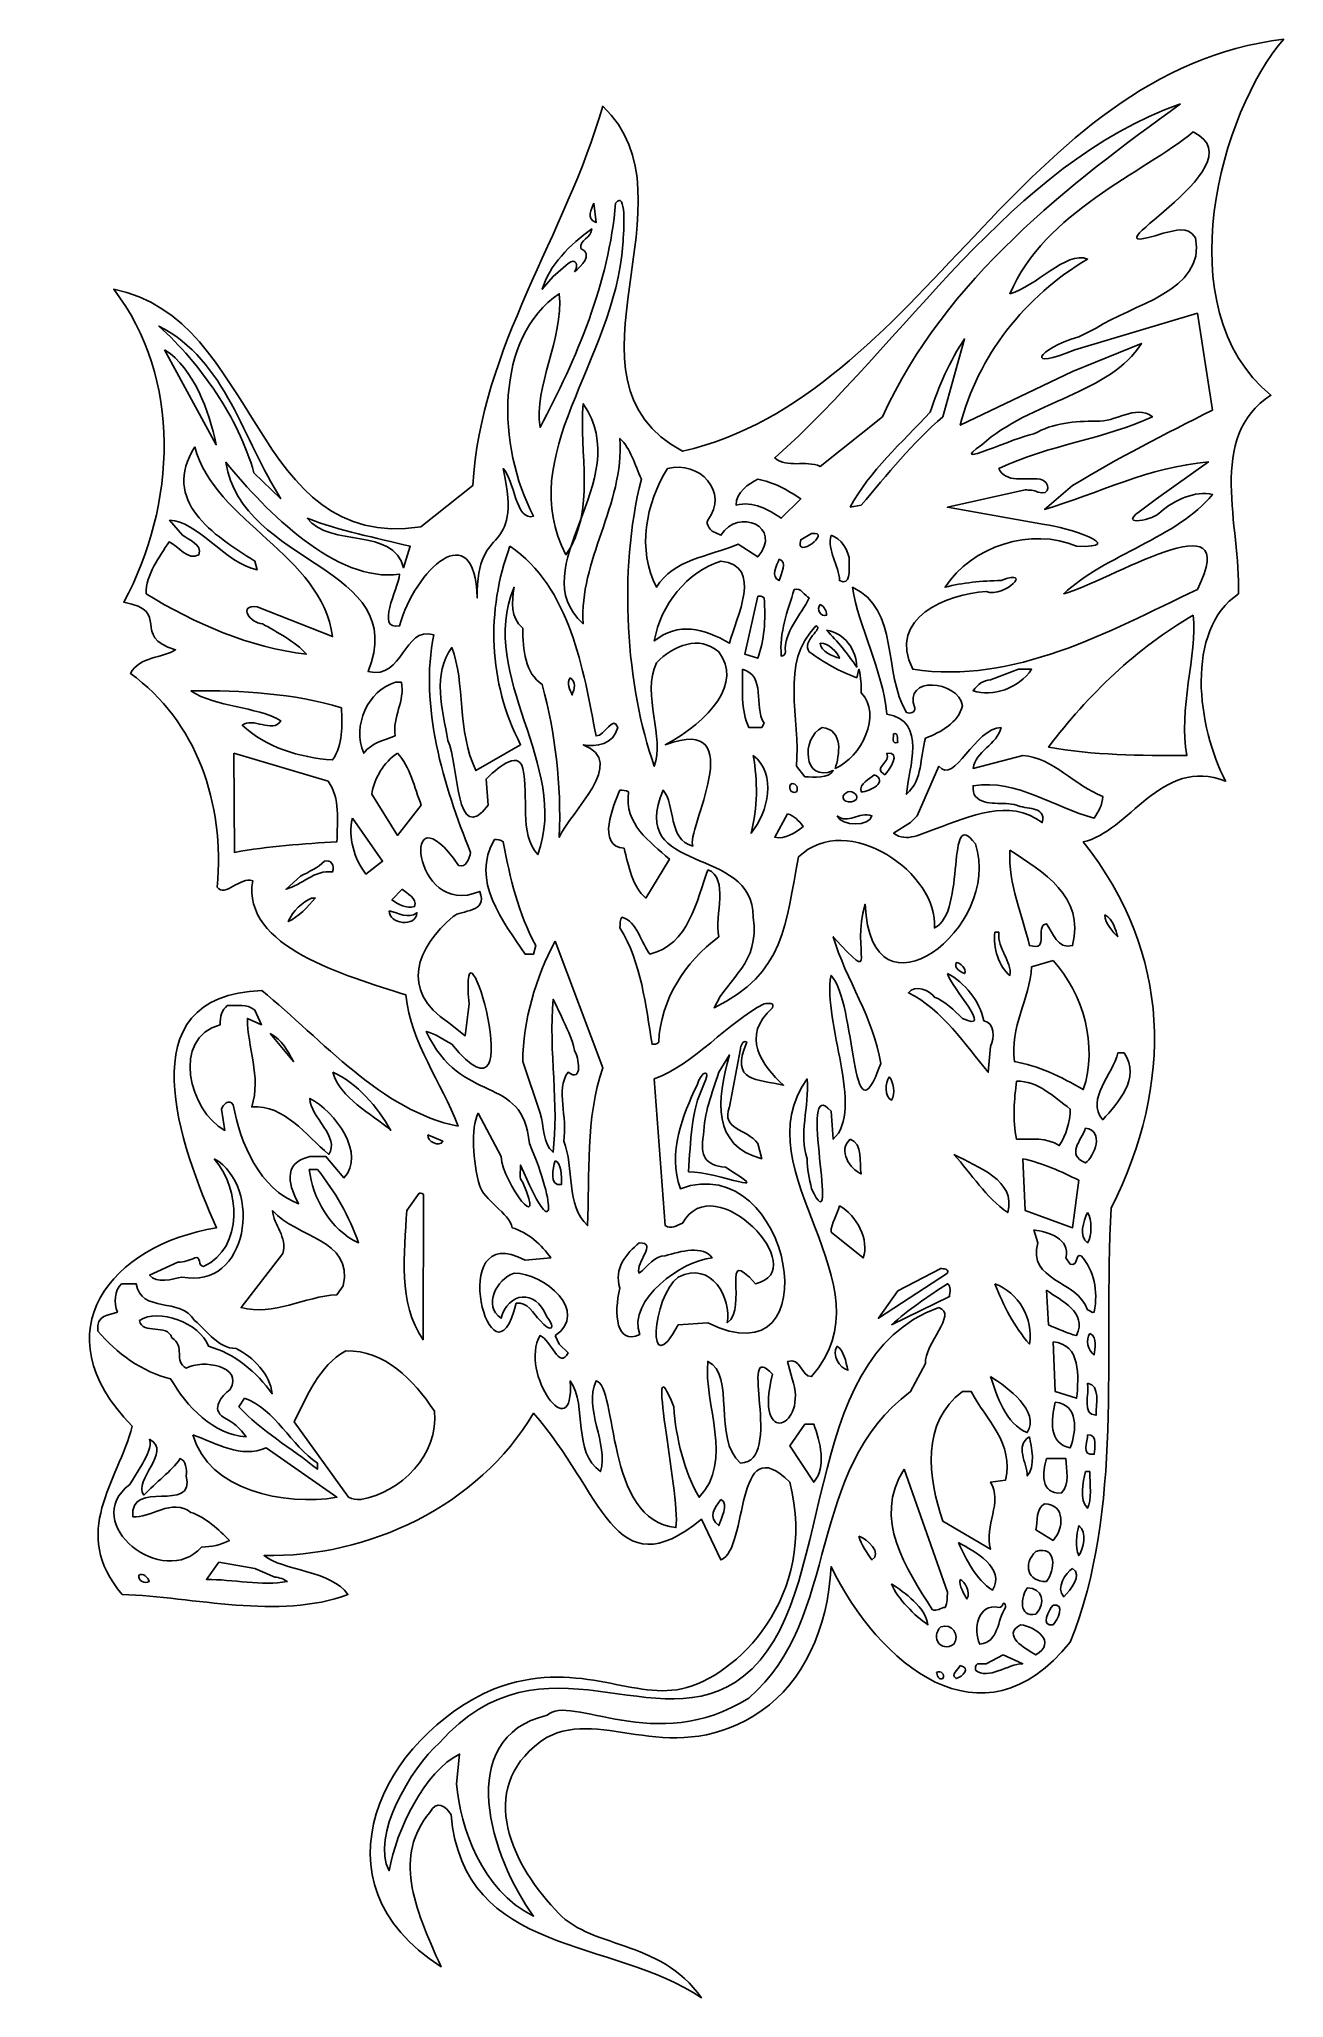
# Model space of a CAD drawing. Header units: centimetres. Extents: x -5.2 to 4.8, y -7.9 to 7.9.
import ezdxf

# ---------------------------------------------------------------- set-up
doc = ezdxf.new("R2010")
doc.units = ezdxf.units.CM
doc.header["$MEASUREMENT"] = 0
doc.layers.add('Ebene 1', color=7, linetype='Continuous')

msp = doc.modelspace()

# ---------------------------------------------------------------- linework, layer by layer
at = {"layer": 'Ebene 1'}
for points, knots in [([(4.82614, 7.90391), (4.32068, 7.32987), (3.86856, 5.72713), (4.722, 5.02863), (4.722, 5.02863), (4.19876, 4.69843), (4.47816, 3.96691), (4.46038, 3.42589), (4.46038, 3.42589), (4.0235, 3.13125), (4.12764, 2.34639), (4.35624, 1.91205), (4.35624, 1.91205), (3.833, 2.12033), (3.57138, 1.49295), (3.20562, 1.42437), (3.20562, 1.42437), (3.9219, 0.51759), (3.93714, -0.5238), (3.43168, -1.53472), (3.43168, -1.53472), (3.3631, -2.71836), (3.53582, -3.95788), (3.10148, -5.03738), (3.10148, -5.03738), (2.38774, -5.92638), (1.55208, -5.21264), (1.16854, -4.42778), (1.16854, -4.42778), (1.14568, -4.93578), (0.9374, -5.3625), (0.61228, -5.58856), (0.61228, -5.58856), (-0.10653, -6.08386), (-0.67041, -5.55808), (-1.13015, -5.80954), (-1.13015, -5.80954), (-1.69657, -6.1753), (-1.44257, -6.79506), (-1.05903, -7.19638), (-1.05903, -7.19638), (-0.79741, -7.5215), (-0.21321, -7.42498), (0.12206, -7.91012), (0.12206, -7.91012), (-0.58913, -7.42244), (-1.80071, -7.57992), (-1.89977, -6.43184), (-1.89977, -6.43184), (-1.94549, -6.36072), (-2.01661, -6.30992), (-2.07249, -6.41406), (-2.07249, -6.41406), (-2.36205, -6.76458), (-2.20711, -7.1659), (-1.98105, -7.65866), (-1.98105, -7.65866), (-3.05293, -6.98048), (-2.44841, -5.79684), (-1.55179, -5.41584), (-1.55179, -5.41584), (-0.89393, -5.16438), (-0.45197, -5.5022), (-0.03795, -5.41584), (-0.03795, -5.41584), (0.39638, -5.3244), (1.07202, -4.67162), (0.8358, -3.74706), (0.8358, -3.74706), (0.38368, -3.29494), (0.5056, -4.28808), (0.27954, -4.37444), (0.27954, -4.37444), (0.27954, -4.37444), (0.12206, -4.04424), (0.12206, -4.04424), (0.12206, -4.04424), (-0.58913, -4.63606), (-0.67549, -3.81564), (-1.23429, -3.1908), (-1.23429, -3.1908), (-1.67879, -3.9401), (-2.57287, -4.35666), (-3.41107, -4.33888), (-3.41107, -4.33888), (-3.26629, -4.4608), (-2.86243, -4.4608), (-2.73289, -4.65384), (-2.73289, -4.65384), (-3.29169, -4.86212), (-3.98003, -4.67162), (-4.55661, -4.65384), (-4.55661, -4.65384), (-4.98333, -4.14838), (-4.59217, -3.74706), (-4.47533, -3.29494), (-4.47533, -3.29494), (-5.22717, -2.52786), (-4.64043, -1.8319), (-3.79461, -1.6922), (-3.79461, -1.6922), (-4.08163, -1.04704), (-4.54137, 0.18739), (-3.42885, 0.22295), (-3.42885, 0.22295), (-2.93863, -0.17582), (-2.46111, -0.7524), (-1.84389, -0.87178), (-1.84389, -0.87178), (-1.97851, -0.50856), (-2.22235, -0.21138), (-2.26553, 0.18739), (-2.26553, 0.18739), (-2.75067, 0.34487), (-3.59141, 0.57093), (-3.50251, 1.10941), (-3.50251, 1.10941), (-3.60411, 1.14497), (-3.72603, 0.96971), (-3.78953, 1.05861), (-3.78953, 1.05861), (-3.72603, 1.73679), (-3.95717, 2.39973), (-4.49057, 2.78327), (-4.49057, 2.78327), (-4.41183, 2.92297), (-4.22895, 2.90519), (-4.12481, 2.97377), (-4.12481, 2.97377), (-4.49819, 3.08045), (-4.14767, 3.28873), (-4.54391, 3.35731), (-4.54391, 3.35731), (-4.11973, 4.14217), (-4.07147, 5.16833), (-4.62519, 5.88461), (-4.62519, 5.88461), (-3.44663, 5.65601), (-3.51521, 3.75863), (-2.14361, 3.96691), (-2.14361, 3.96691), (-2.14361, 3.96691), (-1.72451, 4.29965), (-1.72451, 4.29965), (-1.72451, 4.29965), (-1.66101, 5.41471), (-0.97267, 6.31895), (-0.67549, 7.36289), (-0.67549, 7.36289), (0.12206, 6.61613), (-1.11237, 5.15055), (-0.03033, 4.57651), (-0.03033, 4.57651), (1.9153, 5.02863), (2.68238, 7.64229), (4.82614, 7.90391)], [0, 0, 0, 0, 0.02564103, 0.02564103, 0.02564103, 0.02564103, 0.05128205, 0.05128205, 0.05128205, 0.05128205, 0.07692308, 0.07692308, 0.07692308, 0.07692308, 0.1025641, 0.1025641, 0.1025641, 0.1025641, 0.12820513, 0.12820513, 0.12820513, 0.12820513, 0.15384615, 0.15384615, 0.15384615, 0.15384615, 0.17948718, 0.17948718, 0.17948718, 0.17948718, 0.20512821, 0.20512821, 0.20512821, 0.20512821, 0.23076923, 0.23076923, 0.23076923, 0.23076923, 0.25641026, 0.25641026, 0.25641026, 0.25641026, 0.28205128, 0.28205128, 0.28205128, 0.28205128, 0.30769231, 0.30769231, 0.30769231, 0.30769231, 0.33333333, 0.33333333, 0.33333333, 0.33333333, 0.35897436, 0.35897436, 0.35897436, 0.35897436, 0.38461538, 0.38461538, 0.38461538, 0.38461538, 0.41025641, 0.41025641, 0.41025641, 0.41025641, 0.43589744, 0.43589744, 0.43589744, 0.43589744, 0.46153846, 0.46153846, 0.46153846, 0.46153846, 0.48717949, 0.48717949, 0.48717949, 0.48717949, 0.51282051, 0.51282051, 0.51282051, 0.51282051, 0.53846154, 0.53846154, 0.53846154, 0.53846154, 0.56410256, 0.56410256, 0.56410256, 0.56410256, 0.58974359, 0.58974359, 0.58974359, 0.58974359, 0.61538462, 0.61538462, 0.61538462, 0.61538462, 0.64102564, 0.64102564, 0.64102564, 0.64102564, 0.66666667, 0.66666667, 0.66666667, 0.66666667, 0.69230769, 0.69230769, 0.69230769, 0.69230769, 0.71794872, 0.71794872, 0.71794872, 0.71794872, 0.74358974, 0.74358974, 0.74358974, 0.74358974, 0.76923077, 0.76923077, 0.76923077, 0.76923077, 0.79487179, 0.79487179, 0.79487179, 0.79487179, 0.82051282, 0.82051282, 0.82051282, 0.82051282, 0.84615385, 0.84615385, 0.84615385, 0.84615385, 0.87179487, 0.87179487, 0.87179487, 0.87179487, 0.8974359, 0.8974359, 0.8974359, 0.8974359, 0.92307692, 0.92307692, 0.92307692, 0.92307692, 0.94871795, 0.94871795, 0.94871795, 0.94871795, 0.97435897, 0.97435897, 0.97435897, 0.97435897, 1, 1, 1, 1]), ([(-1.42479, 3.80943), (-0.93711, 3.47923), (-0.83297, 2.81629), (-0.72883, 2.27781), (-0.72883, 2.27781), (-0.65771, 2.27781), (-0.58913, 2.45307), (-0.55357, 2.34639), (-0.55357, 2.34639), (-0.58913, 2.20669), (-0.72883, 2.18891), (-0.83297, 2.20669), (-0.83297, 2.20669), (-0.46721, 2.06953), (-0.93711, 1.66821), (-1.02601, 1.45993), (-1.02601, 1.45993), (-1.00823, 1.89427), (-1.05903, 2.29559), (-1.16317, 2.69437), (-1.16317, 2.69437), (-1.30287, 2.78327), (-1.32065, 2.97377), (-1.32065, 3.14903), (-1.32065, 3.14903), (-1.42479, 3.23539), (-1.40701, 3.35731), (-1.39177, 3.47923), (-1.39177, 3.47923), (-1.68895, 2.74771), (-0.93711, 2.05175), (-1.19873, 1.32023), (-1.19873, 1.32023), (-1.35621, 1.49295), (-1.26731, 1.79013), (-1.32065, 2.01619), (-1.32065, 2.01619), (-1.35621, 2.17367), (-1.54925, 1.99841), (-1.61783, 1.92983), (-1.61783, 1.92983), (-1.61783, 1.92983), (-1.60005, 1.71901), (-1.60005, 1.71901), (-1.60005, 1.71901), (-1.86929, 1.37103), (-1.83627, 2.05175), (-1.92517, 2.24225), (-1.92517, 2.24225), (-1.97089, 2.48609), (-2.05217, 2.78327), (-1.89469, 2.99155), (-1.89469, 2.99155), (-1.78293, 2.71215), (-1.85405, 2.31083), (-1.69911, 1.99841), (-1.69911, 1.99841), (-1.69911, 1.99841), (-1.33843, 2.20669), (-1.33843, 2.20669), (-1.33843, 2.20669), (-1.60005, 2.71215), (-1.61783, 3.28873), (-1.42479, 3.80943)], [0, 0, 0, 0, 0.0625, 0.0625, 0.0625, 0.0625, 0.125, 0.125, 0.125, 0.125, 0.1875, 0.1875, 0.1875, 0.1875, 0.25, 0.25, 0.25, 0.25, 0.3125, 0.3125, 0.3125, 0.3125, 0.375, 0.375, 0.375, 0.375, 0.4375, 0.4375, 0.4375, 0.4375, 0.5, 0.5, 0.5, 0.5, 0.5625, 0.5625, 0.5625, 0.5625, 0.625, 0.625, 0.625, 0.625, 0.6875, 0.6875, 0.6875, 0.6875, 0.75, 0.75, 0.75, 0.75, 0.8125, 0.8125, 0.8125, 0.8125, 0.875, 0.875, 0.875, 0.875, 0.9375, 0.9375, 0.9375, 0.9375, 1, 1, 1, 1]), ([(-0.53579, 1.84093), (-0.52055, 1.84093), (-0.48499, 1.84093), (-0.46721, 1.82569), (-0.46721, 1.82569), (-0.50277, 1.56407), (-0.29449, 1.42437), (-0.13701, 1.28467), (-0.13701, 1.28467), (-0.13701, 1.28467), (-0.32751, 0.96971), (-0.32751, 0.96971), (-0.32751, 0.96971), (-0.43419, 1.05861), (-0.46721, 1.23133), (-0.50277, 1.37103), (-0.50277, 1.37103), (-0.72883, 1.38881), (-0.58913, 1.71901), (-0.53579, 1.84093)], [0, 0, 0, 0, 0.2, 0.2, 0.2, 0.2, 0.4, 0.4, 0.4, 0.4, 0.6, 0.6, 0.6, 0.6, 0.8, 0.8, 0.8, 0.8, 1, 1, 1, 1]), ([(-1.54925, 1.44215), (-1.53147, 1.44215), (-1.49591, 1.44215), (-1.47813, 1.42437), (-1.47813, 1.42437), (-1.42479, 1.12719), (-1.35621, 0.85033), (-1.21651, 0.58617), (-1.21651, 0.58617), (-1.21651, 0.58617), (-1.23429, 0.51759), (-1.23429, 0.51759), (-1.23429, 0.51759), (-1.23429, 0.51759), (-1.30287, 0.51759), (-1.30287, 0.51759), (-1.30287, 0.51759), (-1.47813, 0.77921), (-1.74737, 1.10941), (-1.54925, 1.44215)], [0, 0, 0, 0, 0.2, 0.2, 0.2, 0.2, 0.4, 0.4, 0.4, 0.4, 0.6, 0.6, 0.6, 0.6, 0.8, 0.8, 0.8, 0.8, 1, 1, 1, 1]), ([(0.17286, 1.19831), (0.34812, 1.12719), (0.2262, 0.83255), (0.26176, 0.65729), (0.26176, 0.65729), (-0.01509, 0.44901), (-0.20559, 0.15183), (-0.22337, -0.1936), (-0.22337, -0.1936), (-0.24115, -0.21138), (-0.25893, -0.21138), (-0.27671, -0.21138), (-0.27671, -0.21138), (-0.32751, 0.10103), (-0.36307, 0.44901), (-0.53579, 0.72841), (-0.53579, 0.72841), (-0.53579, 0.76143), (-0.53579, 0.79699), (-0.52055, 0.81477), (-0.52055, 0.81477), (-0.39863, 0.77921), (-0.36307, 0.60395), (-0.29449, 0.51759), (-0.29449, 0.51759), (0.01792, 0.58617), (0.0865, 0.95447), (0.17286, 1.19831)], [0, 0, 0, 0, 0.14285714, 0.14285714, 0.14285714, 0.14285714, 0.28571429, 0.28571429, 0.28571429, 0.28571429, 0.42857143, 0.42857143, 0.42857143, 0.42857143, 0.57142857, 0.57142857, 0.57142857, 0.57142857, 0.71428571, 0.71428571, 0.71428571, 0.71428571, 0.85714286, 0.85714286, 0.85714286, 0.85714286, 1, 1, 1, 1]), ([(-1.05903, 0.62173), (-1.05903, 0.62173), (-0.67549, -0.40188), (-0.67549, -0.40188), (-0.67549, -0.40188), (-0.81519, -0.8032), (-0.77963, -1.2731), (-0.79741, -1.67442), (-0.79741, -1.67442), (-0.97267, -1.51694), (-0.90409, -1.20452), (-0.99045, -0.9937), (-0.99045, -0.9937), (-0.95489, -0.8032), (-1.05903, -0.57714), (-0.95489, -0.43744), (-0.95489, -0.43744), (-0.83297, -0.5238), (-0.86853, -0.31552), (-0.90409, -0.26218), (-0.90409, -0.26218), (-0.92187, -0.15804), (-0.97267, -0.07168), (-1.00823, 0.01213), (-1.00823, 0.01213), (-1.00823, 0.01213), (-1.07681, 0.15183), (-1.07681, 0.15183), (-1.07681, 0.15183), (-1.11237, -0.26218), (-1.02601, -0.71684), (-1.07681, -1.0826), (-1.07681, -1.0826), (-1.16317, -1.01148), (-1.14539, -0.87178), (-1.18095, -0.76764), (-1.18095, -0.76764), (-1.18095, -0.76764), (-1.32065, -0.35108), (-1.32065, -0.35108), (-1.32065, -0.35108), (-1.32065, -0.02088), (-1.21651, 0.32709), (-1.05903, 0.62173)], [0, 0, 0, 0, 0.09090909, 0.09090909, 0.09090909, 0.09090909, 0.18181818, 0.18181818, 0.18181818, 0.18181818, 0.27272727, 0.27272727, 0.27272727, 0.27272727, 0.36363636, 0.36363636, 0.36363636, 0.36363636, 0.45454545, 0.45454545, 0.45454545, 0.45454545, 0.54545455, 0.54545455, 0.54545455, 0.54545455, 0.63636364, 0.63636364, 0.63636364, 0.63636364, 0.72727273, 0.72727273, 0.72727273, 0.72727273, 0.81818182, 0.81818182, 0.81818182, 0.81818182, 0.90909091, 0.90909091, 0.90909091, 0.90909091, 1, 1, 1, 1]), ([(0.62752, 0.11627), (0.66308, 0.11627), (0.71388, 0.13405), (0.6961, 0.08325), (0.6961, 0.08325), (0.43702, -0.1428), (0.60974, -0.3841), (0.785, -0.54158), (0.785, -0.54158), (0.57672, -0.49078), (0.34812, -0.5238), (0.48782, -0.1936), (0.48782, -0.1936), (0.4548, -0.17582), (0.43702, -0.22916), (0.43702, -0.24694), (0.43702, -0.24694), (0.43702, -0.24694), (0.34812, -0.71684), (0.34812, -0.71684), (0.34812, -0.71684), (0.27954, -0.90734), (0.48782, -0.88956), (0.57672, -1.01148), (0.57672, -1.01148), (0.57672, -1.01148), (0.60974, -1.13594), (0.60974, -1.13594), (0.60974, -1.13594), (0.20842, -1.02926), (0.24398, -0.6635), (0.34812, -0.29774), (0.34812, -0.29774), (0.34812, -0.29774), (0.26176, -0.43744), (0.26176, -0.43744), (0.26176, -0.43744), (0.20842, -0.6127), (0.13984, -0.76764), (0.13984, -0.9429), (0.13984, -0.9429), (0.10428, -1.11816), (0.15762, -1.18674), (0.3151, -1.20452), (0.3151, -1.20452), (0.74944, -1.46614), (0.26176, -1.24008), (0.01792, -1.24008), (0.01792, -1.24008), (0.0357, -0.9937), (0.0357, -0.7524), (0.13984, -0.54158), (0.13984, -0.54158), (0.20842, -0.40188), (0.12206, -0.41966), (0.0865, -0.54158), (0.0865, -0.54158), (-0.03033, -0.78542), (-0.15225, -1.0826), (-0.04811, -1.37724), (-0.04811, -1.37724), (0.85358, -1.04704), (1.18632, -2.96474), (0.17286, -2.45928), (0.17286, -2.45928), (0.17286, -2.45928), (-0.06589, -2.47706), (-0.06589, -2.47706), (-0.06589, -2.47706), (-0.32751, -2.96474), (-0.27671, -2.24846), (-0.06589, -2.09098), (-0.06589, -2.09098), (0.20842, -1.95382), (0.3659, -2.26624), (0.33034, -2.45928), (0.33034, -2.45928), (0.5056, -2.33736), (0.26176, -1.81412), (0.55894, -2.14432), (0.55894, -2.14432), (1.02884, -2.04018), (0.2262, -1.18674), (-0.03033, -1.65664), (-0.03033, -1.65664), (-0.08367, -1.67442), (-0.11923, -1.70998), (-0.17003, -1.67442), (-0.17003, -1.67442), (-0.17003, -1.67442), (-0.25893, -0.49078), (-0.25893, -0.49078), (-0.25893, -0.49078), (0.07126, -0.36632), (0.33034, -0.03866), (0.62752, 0.11627)], [0, 0, 0, 0, 0.04166667, 0.04166667, 0.04166667, 0.04166667, 0.08333333, 0.08333333, 0.08333333, 0.08333333, 0.125, 0.125, 0.125, 0.125, 0.16666667, 0.16666667, 0.16666667, 0.16666667, 0.20833333, 0.20833333, 0.20833333, 0.20833333, 0.25, 0.25, 0.25, 0.25, 0.29166667, 0.29166667, 0.29166667, 0.29166667, 0.33333333, 0.33333333, 0.33333333, 0.33333333, 0.375, 0.375, 0.375, 0.375, 0.41666667, 0.41666667, 0.41666667, 0.41666667, 0.45833333, 0.45833333, 0.45833333, 0.45833333, 0.5, 0.5, 0.5, 0.5, 0.54166667, 0.54166667, 0.54166667, 0.54166667, 0.58333333, 0.58333333, 0.58333333, 0.58333333, 0.625, 0.625, 0.625, 0.625, 0.66666667, 0.66666667, 0.66666667, 0.66666667, 0.70833333, 0.70833333, 0.70833333, 0.70833333, 0.75, 0.75, 0.75, 0.75, 0.79166667, 0.79166667, 0.79166667, 0.79166667, 0.83333333, 0.83333333, 0.83333333, 0.83333333, 0.875, 0.875, 0.875, 0.875, 0.91666667, 0.91666667, 0.91666667, 0.91666667, 0.95833333, 0.95833333, 0.95833333, 0.95833333, 1, 1, 1, 1]), ([(-1.05903, -1.15118), (-1.00823, -1.16896), (-1.00823, -1.2731), (-1.00823, -1.34422), (-1.00823, -1.34422), (-1.11237, -1.362), (-1.07681, -1.20452), (-1.05903, -1.15118)], [0, 0, 0, 0, 0.5, 0.5, 0.5, 0.5, 1, 1, 1, 1]), ([(-0.38085, -1.81412), (-0.22337, -1.81412), (-0.41641, -1.9716), (-0.38085, -2.05796), (-0.38085, -2.05796), (-0.30973, -2.00462), (-0.25893, -1.91826), (-0.17003, -1.91826), (-0.17003, -1.91826), (-0.04811, -1.8827), (0.13984, -1.8319), (0.20842, -1.93604), (0.20842, -1.93604), (-0.03033, -1.95382), (-0.47991, -2.2764), (-0.37577, -2.5558), (-0.37577, -2.5558), (-0.56627, -2.64216), (-0.58913, -2.38816), (-0.53579, -2.17988), (-0.53579, -2.17988), (-0.58913, -2.0224), (-0.48499, -1.90048), (-0.38085, -1.81412)], [0, 0, 0, 0, 0.16666667, 0.16666667, 0.16666667, 0.16666667, 0.33333333, 0.33333333, 0.33333333, 0.33333333, 0.5, 0.5, 0.5, 0.5, 0.66666667, 0.66666667, 0.66666667, 0.66666667, 0.83333333, 0.83333333, 0.83333333, 0.83333333, 1, 1, 1, 1])]:
    msp.add_open_spline(points, degree=3, knots=knots, dxfattribs=at)
at = {"layer": 'Ebene 1', "color": 7}
for points, knots in [([(3.99048, 7.38067), (3.10148, 6.73805), (2.09056, 5.97097), (1.5851, 4.85591), (1.5851, 4.85591), (1.5851, 4.85591), (1.08218, 4.45459), (1.08218, 4.45459), (1.08218, 4.45459), (0.95772, 4.50793), (0.81802, 4.43681), (0.71388, 4.52317), (0.71388, 4.52317), (1.76036, 5.44773), (2.6138, 6.89299), (3.99048, 7.38067)], [0, 0, 0, 0, 0.25, 0.25, 0.25, 0.25, 0.5, 0.5, 0.5, 0.5, 0.75, 0.75, 0.75, 0.75, 1, 1, 1, 1]), ([(4.09462, 7.15461), (4.66866, 6.87521), (3.0837, 6.09289), (3.85078, 6.33673), (3.85078, 6.33673), (3.95492, 6.35451), (4.04128, 6.40531), (4.1124, 6.30117), (4.1124, 6.30117), (4.19876, 5.86683), (3.58916, 5.76015), (3.30976, 5.56965), (3.30976, 5.56965), (3.30976, 5.56965), (3.17006, 5.50107), (3.17006, 5.50107), (3.17006, 5.50107), (2.82208, 5.39693), (2.73572, 5.22167), (3.13704, 5.39693), (3.13704, 5.39693), (3.13704, 5.39693), (4.12764, 5.69157), (4.12764, 5.69157), (4.12764, 5.69157), (4.12764, 5.69157), (4.24956, 4.90925), (4.24956, 4.90925), (4.24956, 4.90925), (3.86856, 4.71621), (3.48502, 4.52317), (3.11926, 4.29965), (3.11926, 4.29965), (3.11926, 4.29965), (2.8932, 4.10661), (2.8932, 4.10661), (2.8932, 4.10661), (3.30976, 4.22853), (3.74664, 4.45459), (4.21654, 4.49015), (4.21654, 4.49015), (4.21654, 4.49015), (3.79744, 4.19297), (3.79744, 4.19297), (3.79744, 4.19297), (3.79744, 4.19297), (3.65774, 4.08883), (3.65774, 4.08883), (3.65774, 4.08883), (3.48502, 3.96691), (3.77966, 4.02025), (3.833, 4.08883), (3.833, 4.08883), (3.93714, 4.17773), (4.1124, 4.26409), (4.24956, 4.22853), (4.24956, 4.22853), (3.9727, 3.88055), (3.38088, 3.74085), (3.04814, 3.42589), (3.04814, 3.42589), (3.39866, 3.51479), (4.51372, 4.22853), (4.12764, 3.46145), (4.12764, 3.46145), (3.39866, 3.11347), (2.64936, 2.69437), (1.82894, 2.81629), (1.82894, 2.81629), (1.62066, 3.23539), (2.10834, 3.42589), (2.42076, 3.44367), (2.42076, 3.44367), (2.57824, 3.39287), (2.80684, 3.63671), (2.54268, 3.53257), (2.54268, 3.53257), (2.38774, 3.53257), (2.23026, 3.51479), (2.09056, 3.47923), (2.09056, 3.47923), (2.30138, 3.80943), (2.78906, 3.96691), (3.15228, 3.80943), (3.15228, 3.80943), (3.58916, 3.79419), (3.06592, 3.96691), (2.8932, 3.98469), (2.8932, 3.98469), (2.8932, 3.98469), (2.10834, 4.12439), (2.10834, 4.12439), (2.10834, 4.12439), (2.10834, 4.12439), (2.73572, 4.26409), (2.73572, 4.26409), (2.73572, 4.26409), (2.77128, 4.26409), (2.80684, 4.26409), (2.83986, 4.24631), (2.83986, 4.24631), (2.944, 4.21075), (2.944, 4.33267), (2.85764, 4.35045), (2.85764, 4.35045), (2.73572, 4.36823), (2.57824, 4.31489), (2.5249, 4.43681), (2.5249, 4.43681), (2.92622, 4.62985), (3.39866, 4.68065), (3.76442, 4.85591), (3.76442, 4.85591), (3.62218, 4.96005), (3.46724, 4.80511), (3.30976, 4.82035), (3.30976, 4.82035), (3.13704, 4.82035), (2.96178, 4.80511), (2.80684, 4.71621), (2.80684, 4.71621), (2.66714, 4.69843), (2.09056, 4.41903), (2.38774, 4.62985), (2.38774, 4.62985), (2.77128, 4.97783), (3.43168, 5.04641), (3.67552, 5.44773), (3.67552, 5.44773), (3.67552, 5.44773), (3.11926, 5.22167), (3.11926, 5.22167), (3.11926, 5.22167), (3.11926, 5.22167), (2.21248, 4.78733), (2.21248, 4.78733), (2.21248, 4.78733), (2.35218, 5.34359), (2.73572, 5.83127), (3.24118, 6.12845), (3.24118, 6.12845), (3.06592, 6.19703), (2.82208, 5.90239), (2.6138, 5.84905), (2.6138, 5.84905), (2.8932, 6.51199), (3.6933, 6.82441), (4.09462, 7.15461)], [0, 0, 0, 0, 0.02702703, 0.02702703, 0.02702703, 0.02702703, 0.05405405, 0.05405405, 0.05405405, 0.05405405, 0.08108108, 0.08108108, 0.08108108, 0.08108108, 0.10810811, 0.10810811, 0.10810811, 0.10810811, 0.13513514, 0.13513514, 0.13513514, 0.13513514, 0.16216216, 0.16216216, 0.16216216, 0.16216216, 0.18918919, 0.18918919, 0.18918919, 0.18918919, 0.21621622, 0.21621622, 0.21621622, 0.21621622, 0.24324324, 0.24324324, 0.24324324, 0.24324324, 0.27027027, 0.27027027, 0.27027027, 0.27027027, 0.2972973, 0.2972973, 0.2972973, 0.2972973, 0.32432432, 0.32432432, 0.32432432, 0.32432432, 0.35135135, 0.35135135, 0.35135135, 0.35135135, 0.37837838, 0.37837838, 0.37837838, 0.37837838, 0.40540541, 0.40540541, 0.40540541, 0.40540541, 0.43243243, 0.43243243, 0.43243243, 0.43243243, 0.45945946, 0.45945946, 0.45945946, 0.45945946, 0.48648649, 0.48648649, 0.48648649, 0.48648649, 0.51351351, 0.51351351, 0.51351351, 0.51351351, 0.54054054, 0.54054054, 0.54054054, 0.54054054, 0.56756757, 0.56756757, 0.56756757, 0.56756757, 0.59459459, 0.59459459, 0.59459459, 0.59459459, 0.62162162, 0.62162162, 0.62162162, 0.62162162, 0.64864865, 0.64864865, 0.64864865, 0.64864865, 0.67567568, 0.67567568, 0.67567568, 0.67567568, 0.7027027, 0.7027027, 0.7027027, 0.7027027, 0.72972973, 0.72972973, 0.72972973, 0.72972973, 0.75675676, 0.75675676, 0.75675676, 0.75675676, 0.78378378, 0.78378378, 0.78378378, 0.78378378, 0.81081081, 0.81081081, 0.81081081, 0.81081081, 0.83783784, 0.83783784, 0.83783784, 0.83783784, 0.86486486, 0.86486486, 0.86486486, 0.86486486, 0.89189189, 0.89189189, 0.89189189, 0.89189189, 0.91891892, 0.91891892, 0.91891892, 0.91891892, 0.94594595, 0.94594595, 0.94594595, 0.94594595, 0.97297297, 0.97297297, 0.97297297, 0.97297297, 1, 1, 1, 1]), ([(-1.05903, -2.56342), (-0.77963, -2.37292), (-1.14539, -2.05796), (-1.39177, -2.05796), (-1.39177, -2.05796), (-1.53147, -2.10876), (-1.64577, -2.31958), (-1.49591, -2.42372), (-1.49591, -2.42372), (-1.44257, -2.21544), (-1.21651, -2.17988), (-1.13015, -2.40594), (-1.13015, -2.40594), (-1.04379, -2.51008), (-1.09459, -2.54564), (-1.18095, -2.4415), (-1.18095, -2.4415), (-1.23429, -2.38816), (-1.28509, -2.28402), (-1.37399, -2.3018), (-1.37399, -2.3018), (-1.56449, -3.08666), (-1.96073, -1.60584), (-1.30287, -1.95382), (-1.30287, -1.95382), (-1.30287, -1.95382), (-1.09459, -1.93604), (-1.09459, -1.93604), (-1.09459, -1.93604), (-1.16317, -1.8319), (-1.28509, -1.72776), (-1.40701, -1.6922), (-1.40701, -1.6922), (-1.42733, -1.57536), (-1.64069, -1.46614), (-1.67117, -1.3493), (-1.67117, -1.3493), (-1.72451, -1.15626), (-1.74229, -0.8921), (-1.68133, -0.76764), (-1.68133, -0.76764), (-1.68133, -0.76764), (-1.49591, -1.11816), (-1.49591, -1.11816), (-1.49591, -1.11816), (-1.47813, -1.34422), (-1.13015, -1.77856), (-1.32065, -1.32644), (-1.32065, -1.32644), (-1.35621, -1.29088), (-1.33843, -1.24008), (-1.33843, -1.18674), (-1.33843, -1.18674), (-1.05903, -1.84968), (-1.04379, -1.53472), (-1.26731, -1.01148), (-1.26731, -1.01148), (-1.32065, -0.43744), (-1.82103, -0.71684), (-2.10043, -0.10724), (-2.10043, -0.10724), (-2.02931, -0.12502), (-1.95819, -0.17582), (-1.89469, -0.21138), (-1.89469, -0.21138), (-1.21651, -1.02926), (-1.84135, 1.05861), (-1.75499, 0.11627), (-1.75499, 0.11627), (-1.75499, 0.11627), (-1.78547, -0.1428), (-1.78547, -0.1428), (-1.78547, -0.1428), (-1.78547, -0.1428), (-1.91755, -0.03866), (-1.91755, -0.03866), (-1.91755, -0.03866), (-2.32395, 0.22803), (-2.17155, 0.57347), (-1.88453, 0.81985), (-1.88453, 0.81985), (-1.81849, 0.87827), (-1.60005, 0.84271), (-1.66863, 1.02305), (-1.66863, 1.02305), (-2.22489, 0.78683), (-2.31125, 1.91713), (-1.83881, 1.23133), (-1.83881, 1.23133), (-1.77785, 1.21355), (-1.75245, 1.28467), (-1.74229, 1.33801), (-1.74229, 1.33801), (-1.96073, 1.87649), (-2.15885, 2.52165), (-2.03947, 3.09569), (-2.03947, 3.09569), (-2.29093, 3.16681), (-2.27823, 2.72993), (-2.57033, 2.79851), (-2.57033, 2.79851), (-2.22235, 3.65449), (-3.59395, 3.65195), (-3.71841, 4.48761), (-3.71841, 4.48761), (-3.39075, 4.08629), (-2.82941, 3.51479), (-2.31633, 3.58337), (-2.31633, 3.58337), (-2.32903, 3.46145), (-2.51445, 3.13125), (-2.31633, 3.16681), (-2.31633, 3.16681), (-2.19441, 3.61893), (-1.70927, 4.07105), (-1.68895, 3.39287), (-1.68895, 3.39287), (-1.69911, 4.03549), (-1.32065, 3.69005), (-1.47813, 4.43681), (-1.47813, 4.43681), (-1.39177, 4.35045), (-1.37399, 4.00247), (-1.23429, 4.05327), (-1.23429, 4.05327), (-1.53147, 4.61207), (-1.54925, 5.50107), (-1.02601, 5.84905), (-1.02601, 5.84905), (-0.99045, 5.48329), (-1.23429, 5.09975), (-1.18095, 4.76955), (-1.18095, 4.76955), (-0.88631, 5.32581), (-0.62469, 5.93541), (-0.57135, 6.58057), (-0.57135, 6.58057), (-0.48499, 6.68979), (-0.50277, 6.36467), (-0.51293, 6.24529), (-0.51293, 6.24529), (-0.58405, 5.29025), (-1.39177, 4.54857), (-0.97267, 3.74085), (-0.97267, 3.74085), (-0.72883, 4.08883), (-0.86853, 4.57651), (-0.83297, 4.96005), (-0.83297, 4.96005), (-0.39863, 4.33267), (-1.33843, 3.63671), (-0.83297, 3.18459), (-0.83297, 3.18459), (-0.86853, 3.69005), (-0.50277, 4.14217), (-0.53579, 4.68065), (-0.53579, 4.68065), (-0.44943, 4.59429), (-0.41641, 4.47237), (-0.36307, 4.35045), (-0.36307, 4.35045), (-0.55357, 3.60115), (-0.48499, 2.67913), (-0.25893, 2.03397), (-0.25893, 2.03397), (-0.17003, 2.26003), (-0.36307, 2.60801), (-0.24115, 2.86963), (-0.24115, 2.86963), (-0.10145, 3.00933), (0.10428, 3.09569), (0.26176, 2.95599), (0.26176, 2.95599), (0.4548, 2.71215), (0.19064, 2.39973), (-0.17003, 2.20669), (-0.17003, 2.20669), (0.54116, 2.46831), (-0.01509, 1.49295), (0.05348, 1.38881), (0.05348, 1.38881), (-0.15225, 1.44215), (-0.08367, 1.71901), (-0.18781, 1.84093), (-0.18781, 1.84093), (-0.48499, 1.14497), (0.54116, 1.40659), (0.54116, 0.81477), (0.54116, 0.81477), (0.59196, 0.43123), (0.34558, 0.34233), (0.22366, 0.08325), (0.22366, 0.08325), (0.7977, 0.36011), (0.80024, 0.76143), (0.90692, 1.30245), (0.90692, 1.30245), (1.3057, 1.68345), (2.03976, 1.16275), (2.0042, 0.72841), (2.0042, 0.72841), (2.26582, 0.85033), (2.09056, 1.73679), (2.3344, 1.40659), (2.3344, 1.40659), (2.56046, 0.72841), (1.48096, -0.08946), (1.4454, 0.91891), (1.4454, 0.91891), (1.32348, 0.53537), (1.56986, 0.24073), (1.18632, 0.65729), (1.18632, 0.65729), (1.28792, 0.30931), (1.51652, -0.0031), (1.56986, -0.36632), (1.56986, -0.36632), (1.32348, -1.06482), (1.37682, 0.13405), (1.16854, 0.34487), (1.16854, 0.34487), (1.09742, -0.03866), (1.4454, -0.73462), (1.18632, -0.97846), (1.18632, -0.97846), (1.18632, -0.97846), (1.16854, -0.7524), (1.16854, -0.7524), (1.16854, -0.7524), (0.88914, -0.41966), (1.2549, -1.8827), (1.01106, -1.37724), (1.01106, -1.37724), (0.99328, -1.29088), (0.9755, -1.2223), (0.9755, -1.13594), (0.9755, -1.13594), (0.90692, -0.9429), (0.99328, -0.71684), (0.9755, -0.49078), (0.9755, -0.49078), (0.43702, -1.24008), (1.674, -2.14432), (1.01106, -2.89362), (1.01106, -2.89362), (0.9247, -2.89362), (0.9247, -2.73614), (0.81802, -2.7717), (0.81802, -2.7717), (0.81802, -2.7717), (0.85358, -2.9114), (0.85358, -2.9114), (0.85358, -2.9114), (0.99328, -3.29494), (0.54116, -3.48798), (0.6961, -2.87584), (0.6961, -2.87584), (0.40146, -2.56342), (0.80024, -3.59212), (0.43702, -3.59212), (0.43702, -3.59212), (0.20842, -3.39908), (0.40146, -2.87584), (0.17286, -2.7717), (0.17286, -2.7717), (0.13984, -3.11968), (0.38368, -3.57434), (0.10428, -3.86898), (0.10428, -3.86898), (-0.01509, -3.6607), (-0.08367, -3.39908), (-0.10145, -3.13746), (-0.10145, -3.13746), (-0.34529, -2.52786), (-0.04811, -3.83342), (-0.08367, -4.11282), (-0.08367, -4.11282), (-0.65771, -4.06202), (-0.55357, -2.96474), (-0.72883, -2.92918), (-0.72883, -2.92918), (-0.83297, -3.15524), (-0.62469, -3.43464), (-0.69327, -3.6607), (-0.69327, -3.6607), (-0.92187, -3.50322), (-0.79741, -3.13746), (-0.93711, -2.92918), (-0.93711, -2.92918), (-0.90409, -3.48798), (-1.35621, -2.8606), (-1.18095, -2.56342), (-1.18095, -2.56342), (-1.09459, -2.59644), (-1.02601, -2.84282), (-0.95489, -2.70312), (-0.95489, -2.70312), (-0.95489, -2.70312), (-1.02601, -2.632), (-1.02601, -2.632), (-1.02601, -2.632), (-1.02601, -2.632), (-1.05903, -2.56342), (-1.05903, -2.56342)], [0, 0, 0, 0, 0.01315789, 0.01315789, 0.01315789, 0.01315789, 0.02631579, 0.02631579, 0.02631579, 0.02631579, 0.03947368, 0.03947368, 0.03947368, 0.03947368, 0.05263158, 0.05263158, 0.05263158, 0.05263158, 0.06578947, 0.06578947, 0.06578947, 0.06578947, 0.07894737, 0.07894737, 0.07894737, 0.07894737, 0.09210526, 0.09210526, 0.09210526, 0.09210526, 0.10526316, 0.10526316, 0.10526316, 0.10526316, 0.11842105, 0.11842105, 0.11842105, 0.11842105, 0.13157895, 0.13157895, 0.13157895, 0.13157895, 0.14473684, 0.14473684, 0.14473684, 0.14473684, 0.15789474, 0.15789474, 0.15789474, 0.15789474, 0.17105263, 0.17105263, 0.17105263, 0.17105263, 0.18421053, 0.18421053, 0.18421053, 0.18421053, 0.19736842, 0.19736842, 0.19736842, 0.19736842, 0.21052632, 0.21052632, 0.21052632, 0.21052632, 0.22368421, 0.22368421, 0.22368421, 0.22368421, 0.23684211, 0.23684211, 0.23684211, 0.23684211, 0.25, 0.25, 0.25, 0.25, 0.26315789, 0.26315789, 0.26315789, 0.26315789, 0.27631579, 0.27631579, 0.27631579, 0.27631579, 0.28947368, 0.28947368, 0.28947368, 0.28947368, 0.30263158, 0.30263158, 0.30263158, 0.30263158, 0.31578947, 0.31578947, 0.31578947, 0.31578947, 0.32894737, 0.32894737, 0.32894737, 0.32894737, 0.34210526, 0.34210526, 0.34210526, 0.34210526, 0.35526316, 0.35526316, 0.35526316, 0.35526316, 0.36842105, 0.36842105, 0.36842105, 0.36842105, 0.38157895, 0.38157895, 0.38157895, 0.38157895, 0.39473684, 0.39473684, 0.39473684, 0.39473684, 0.40789474, 0.40789474, 0.40789474, 0.40789474, 0.42105263, 0.42105263, 0.42105263, 0.42105263, 0.43421053, 0.43421053, 0.43421053, 0.43421053, 0.44736842, 0.44736842, 0.44736842, 0.44736842, 0.46052632, 0.46052632, 0.46052632, 0.46052632, 0.47368421, 0.47368421, 0.47368421, 0.47368421, 0.48684211, 0.48684211, 0.48684211, 0.48684211, 0.5, 0.5, 0.5, 0.5, 0.51315789, 0.51315789, 0.51315789, 0.51315789, 0.52631579, 0.52631579, 0.52631579, 0.52631579, 0.53947368, 0.53947368, 0.53947368, 0.53947368, 0.55263158, 0.55263158, 0.55263158, 0.55263158, 0.56578947, 0.56578947, 0.56578947, 0.56578947, 0.57894737, 0.57894737, 0.57894737, 0.57894737, 0.59210526, 0.59210526, 0.59210526, 0.59210526, 0.60526316, 0.60526316, 0.60526316, 0.60526316, 0.61842105, 0.61842105, 0.61842105, 0.61842105, 0.63157895, 0.63157895, 0.63157895, 0.63157895, 0.64473684, 0.64473684, 0.64473684, 0.64473684, 0.65789474, 0.65789474, 0.65789474, 0.65789474, 0.67105263, 0.67105263, 0.67105263, 0.67105263, 0.68421053, 0.68421053, 0.68421053, 0.68421053, 0.69736842, 0.69736842, 0.69736842, 0.69736842, 0.71052632, 0.71052632, 0.71052632, 0.71052632, 0.72368421, 0.72368421, 0.72368421, 0.72368421, 0.73684211, 0.73684211, 0.73684211, 0.73684211, 0.75, 0.75, 0.75, 0.75, 0.76315789, 0.76315789, 0.76315789, 0.76315789, 0.77631579, 0.77631579, 0.77631579, 0.77631579, 0.78947368, 0.78947368, 0.78947368, 0.78947368, 0.80263158, 0.80263158, 0.80263158, 0.80263158, 0.81578947, 0.81578947, 0.81578947, 0.81578947, 0.82894737, 0.82894737, 0.82894737, 0.82894737, 0.84210526, 0.84210526, 0.84210526, 0.84210526, 0.85526316, 0.85526316, 0.85526316, 0.85526316, 0.86842105, 0.86842105, 0.86842105, 0.86842105, 0.88157895, 0.88157895, 0.88157895, 0.88157895, 0.89473684, 0.89473684, 0.89473684, 0.89473684, 0.90789474, 0.90789474, 0.90789474, 0.90789474, 0.92105263, 0.92105263, 0.92105263, 0.92105263, 0.93421053, 0.93421053, 0.93421053, 0.93421053, 0.94736842, 0.94736842, 0.94736842, 0.94736842, 0.96052632, 0.96052632, 0.96052632, 0.96052632, 0.97368421, 0.97368421, 0.97368421, 0.97368421, 0.98684211, 0.98684211, 0.98684211, 0.98684211, 1, 1, 1, 1]), ([(-0.74661, 6.58057), (-0.74661, 6.58057), (-0.72883, 6.42309), (-0.72883, 6.42309), (-0.72883, 6.42309), (-0.81519, 6.45865), (-0.76439, 6.52977), (-0.74661, 6.58057)], [0, 0, 0, 0, 0.5, 0.5, 0.5, 0.5, 1, 1, 1, 1]), ([(-0.90409, 6.02431), (-0.86853, 6.07511), (-0.88631, 6.14369), (-0.95489, 6.09289), (-0.95489, 6.09289), (-0.95489, 6.09289), (-1.07681, 5.98875), (-1.07681, 5.98875), (-1.07681, 5.98875), (-1.07681, 5.98875), (-1.16317, 5.88461), (-1.16317, 5.88461), (-1.16317, 5.88461), (-1.11237, 6.07511), (-0.93711, 6.24783), (-0.76439, 6.37229), (-0.76439, 6.37229), (-0.76439, 6.30117), (-0.86853, 6.28339), (-0.85075, 6.21481), (-0.85075, 6.21481), (-0.74661, 6.16147), (-0.85075, 6.07511), (-0.90409, 6.02431)], [0, 0, 0, 0, 0.16666667, 0.16666667, 0.16666667, 0.16666667, 0.33333333, 0.33333333, 0.33333333, 0.33333333, 0.5, 0.5, 0.5, 0.5, 0.66666667, 0.66666667, 0.66666667, 0.66666667, 0.83333333, 0.83333333, 0.83333333, 0.83333333, 1, 1, 1, 1]), ([(-3.27391, 4.19297), (-3.27391, 4.19297), (-3.49235, 4.40379), (-3.49235, 4.40379), (-3.49235, 4.40379), (-3.62189, 4.85591), (-3.91907, 5.27501), (-4.25943, 5.58743), (-4.25943, 5.58743), (-3.71333, 5.30803), (-3.57871, 4.66287), (-3.27391, 4.19297)], [0, 0, 0, 0, 0.33333333, 0.33333333, 0.33333333, 0.33333333, 0.66666667, 0.66666667, 0.66666667, 0.66666667, 1, 1, 1, 1]), ([(-4.21371, 5.39693), (-3.97495, 5.23945), (-3.85811, 4.90925), (-3.79715, 4.62985), (-3.79715, 4.62985), (-3.79715, 4.62985), (-4.21371, 5.39693), (-4.21371, 5.39693)], [0, 0, 0, 0, 0.5, 0.5, 0.5, 0.5, 1, 1, 1, 1]), ([(1.32348, 4.12439), (1.48096, 4.41903), (1.74258, 4.64763), (1.96864, 4.89147), (1.96864, 4.89147), (2.03976, 5.09975), (2.12612, 5.30803), (2.24804, 5.48329), (2.24804, 5.48329), (2.24804, 5.48329), (2.07278, 4.85591), (2.07278, 4.85591), (2.07278, 4.85591), (1.82894, 4.64763), (1.62066, 4.38601), (1.41238, 4.14217), (1.41238, 4.14217), (1.41238, 4.14217), (1.32348, 4.12439), (1.32348, 4.12439)], [0, 0, 0, 0, 0.2, 0.2, 0.2, 0.2, 0.4, 0.4, 0.4, 0.4, 0.6, 0.6, 0.6, 0.6, 0.8, 0.8, 0.8, 0.8, 1, 1, 1, 1]), ([(-3.96987, 4.61207), (-3.80731, 4.00247), (-2.94371, 3.74085), (-2.85735, 3.08045), (-2.85735, 3.08045), (-2.85735, 3.08045), (-3.46695, 3.32175), (-3.46695, 3.32175), (-3.46695, 3.32175), (-3.62697, 3.33953), (-3.52029, 3.18459), (-3.42377, 3.18459), (-3.42377, 3.18459), (-3.30439, 3.11347), (-3.16215, 3.04489), (-3.06817, 2.93821), (-3.06817, 2.93821), (-3.52791, 2.99155), (-3.96987, 3.18459), (-4.36357, 3.42589), (-4.36357, 3.42589), (-4.36611, 3.58337), (-4.25435, 3.72307), (-4.17815, 3.84499), (-4.17815, 3.84499), (-4.09941, 3.80943), (-4.02829, 3.69005), (-3.93685, 3.74085), (-3.93685, 3.74085), (-3.90637, 3.82721), (-4.02321, 3.86277), (-4.06893, 3.89833), (-4.06893, 3.89833), (-4.06893, 3.89833), (-4.17307, 4.02025), (-4.17307, 4.02025), (-4.17307, 4.02025), (-3.95717, 4.02025), (-3.72095, 3.67227), (-3.46695, 3.61893), (-3.46695, 3.61893), (-3.46695, 3.61893), (-3.48473, 3.69005), (-3.48473, 3.69005), (-3.48473, 3.69005), (-3.82001, 3.89833), (-4.24673, 4.17773), (-3.96987, 4.61207)], [0, 0, 0, 0, 0.08333333, 0.08333333, 0.08333333, 0.08333333, 0.16666667, 0.16666667, 0.16666667, 0.16666667, 0.25, 0.25, 0.25, 0.25, 0.33333333, 0.33333333, 0.33333333, 0.33333333, 0.41666667, 0.41666667, 0.41666667, 0.41666667, 0.5, 0.5, 0.5, 0.5, 0.58333333, 0.58333333, 0.58333333, 0.58333333, 0.66666667, 0.66666667, 0.66666667, 0.66666667, 0.75, 0.75, 0.75, 0.75, 0.83333333, 0.83333333, 0.83333333, 0.83333333, 0.91666667, 0.91666667, 0.91666667, 0.91666667, 1, 1, 1, 1]), ([(-0.15225, 4.43681), (0.10428, 4.50793), (0.34812, 4.24631), (0.17286, 4.02025), (0.17286, 4.02025), (0.15762, 3.98469), (0.19064, 3.94913), (0.20842, 3.93135), (0.20842, 3.93135), (0.20842, 3.93135), (0.27954, 3.89833), (0.27954, 3.89833), (0.27954, 3.89833), (0.41924, 4.12439), (0.785, 3.96691), (0.57672, 3.72307), (0.57672, 3.72307), (0.57672, 3.72307), (0.41924, 3.82721), (0.41924, 3.82721), (0.41924, 3.82721), (0.17286, 3.72307), (-0.10145, 3.70529), (-0.24115, 3.47923), (-0.24115, 3.47923), (-0.39863, 3.77641), (-0.32751, 4.15995), (-0.15225, 4.43681)], [0, 0, 0, 0, 0.14285714, 0.14285714, 0.14285714, 0.14285714, 0.28571429, 0.28571429, 0.28571429, 0.28571429, 0.42857143, 0.42857143, 0.42857143, 0.42857143, 0.57142857, 0.57142857, 0.57142857, 0.57142857, 0.71428571, 0.71428571, 0.71428571, 0.71428571, 0.85714286, 0.85714286, 0.85714286, 0.85714286, 1, 1, 1, 1]), ([(0.57672, 4.35045), (0.6961, 4.33267), (0.81802, 4.26409), (0.9247, 4.19297), (0.9247, 4.19297), (0.9247, 4.19297), (0.76722, 4.03549), (0.76722, 4.03549), (0.76722, 4.03549), (0.66308, 4.10661), (0.54116, 4.17773), (0.40146, 4.14217), (0.40146, 4.14217), (0.40146, 4.24631), (0.5056, 4.31489), (0.57672, 4.35045)], [0, 0, 0, 0, 0.25, 0.25, 0.25, 0.25, 0.5, 0.5, 0.5, 0.5, 0.75, 0.75, 0.75, 0.75, 1, 1, 1, 1]), ([(-3.06309, 4.03549), (-2.79385, 3.93135), (-2.51191, 3.88055), (-2.22997, 3.80943), (-2.22997, 3.80943), (-2.22997, 3.80943), (-2.28331, 3.63671), (-2.28331, 3.63671), (-2.28331, 3.63671), (-2.36967, 3.96691), (-2.87005, 3.79419), (-3.06309, 4.03549)], [0, 0, 0, 0, 0.33333333, 0.33333333, 0.33333333, 0.33333333, 0.66666667, 0.66666667, 0.66666667, 0.66666667, 1, 1, 1, 1]), ([(1.01106, 3.91357), (1.18632, 3.93135), (0.87136, 3.69005), (0.9247, 3.86277), (0.9247, 3.86277), (0.9247, 3.86277), (1.01106, 3.91357), (1.01106, 3.91357)], [0, 0, 0, 0, 0.5, 0.5, 0.5, 0.5, 1, 1, 1, 1]), ([(1.16854, 3.89833), (1.24474, 3.87801), (1.32094, 3.77133), (1.31586, 3.68497), (1.31586, 3.68497), (1.31332, 3.61639), (1.3311, 3.48685), (1.23712, 3.53257), (1.23712, 3.53257), (1.23712, 3.65449), (1.13298, 3.77641), (1.16854, 3.89833)], [0, 0, 0, 0, 0.33333333, 0.33333333, 0.33333333, 0.33333333, 0.66666667, 0.66666667, 0.66666667, 0.66666667, 1, 1, 1, 1]), ([(0.27954, 3.69005), (0.62752, 3.65449), (0.40146, 3.23539), (0.34812, 3.02711), (0.34812, 3.02711), (0.13984, 3.14903), (-0.06589, 3.19983), (-0.25893, 3.04489), (-0.25893, 3.04489), (-0.20559, 3.33953), (0.00268, 3.60115), (0.27954, 3.69005)], [0, 0, 0, 0, 0.33333333, 0.33333333, 0.33333333, 0.33333333, 0.66666667, 0.66666667, 0.66666667, 0.66666667, 1, 1, 1, 1]), ([(0.74944, 3.70529), (0.81802, 3.69005), (0.76722, 3.58337), (0.74944, 3.53257), (0.74944, 3.53257), (0.67832, 3.56559), (0.73166, 3.65449), (0.74944, 3.70529)], [0, 0, 0, 0, 0.5, 0.5, 0.5, 0.5, 1, 1, 1, 1]), ([(0.87136, 3.46145), (0.9247, 3.47923), (0.95772, 3.40811), (0.99328, 3.39287), (0.99328, 3.39287), (0.9247, 3.25317), (0.785, 3.11347), (0.80024, 2.95599), (0.80024, 2.95599), (0.80024, 2.93821), (0.785, 2.92297), (0.76722, 2.92297), (0.76722, 2.92297), (0.74944, 3.11347), (0.81802, 3.28873), (0.87136, 3.46145)], [0, 0, 0, 0, 0.25, 0.25, 0.25, 0.25, 0.5, 0.5, 0.5, 0.5, 0.75, 0.75, 0.75, 0.75, 1, 1, 1, 1]), ([(1.34126, 3.47923), (1.7248, 3.30397), (1.5851, 2.78327), (1.77814, 2.46831), (1.77814, 2.46831), (1.81116, 2.45307), (1.84672, 2.46831), (1.84672, 2.50387), (1.84672, 2.50387), (1.74258, 2.76549), (2.19724, 2.72993), (2.23026, 2.52165), (2.23026, 2.52165), (2.19724, 2.38195), (2.055, 2.31083), (1.93308, 2.26003), (1.93308, 2.26003), (1.88228, 2.10255), (1.9153, 1.92983), (1.77814, 1.80791), (1.77814, 1.80791), (1.79338, 2.01619), (1.95086, 2.39973), (1.62066, 2.45307), (1.62066, 2.45307), (1.5851, 2.81629), (1.3946, 3.14903), (1.34126, 3.47923)], [0, 0, 0, 0, 0.14285714, 0.14285714, 0.14285714, 0.14285714, 0.28571429, 0.28571429, 0.28571429, 0.28571429, 0.42857143, 0.42857143, 0.42857143, 0.42857143, 0.57142857, 0.57142857, 0.57142857, 0.57142857, 0.71428571, 0.71428571, 0.71428571, 0.71428571, 0.85714286, 0.85714286, 0.85714286, 0.85714286, 1, 1, 1, 1]), ([(0.57672, 3.40811), (0.59196, 3.40811), (0.60974, 3.40811), (0.62752, 3.39287), (0.62752, 3.39287), (0.6453, 3.21761), (0.62752, 3.04489), (0.57672, 2.90519), (0.57672, 2.90519), (0.57672, 2.90519), (0.47258, 2.93821), (0.47258, 2.93821), (0.47258, 2.93821), (0.47258, 2.93821), (0.57672, 3.40811), (0.57672, 3.40811)], [0, 0, 0, 0, 0.25, 0.25, 0.25, 0.25, 0.5, 0.5, 0.5, 0.5, 0.75, 0.75, 0.75, 0.75, 1, 1, 1, 1]), ([(1.08218, 3.33953), (1.1152, 3.32175), (1.13298, 3.28873), (1.13298, 3.25317), (1.13298, 3.25317), (1.08218, 3.23539), (1.04662, 3.30397), (1.08218, 3.33953)], [0, 0, 0, 0, 0.5, 0.5, 0.5, 0.5, 1, 1, 1, 1]), ([(1.20156, 2.01619), (1.23712, 2.12033), (1.27268, 2.32861), (1.09742, 2.34639), (1.09742, 2.34639), (0.9247, 2.26003), (0.94248, 1.89427), (1.18632, 1.99841), (1.18632, 1.99841), (1.15076, 1.92983), (1.02884, 1.94761), (0.95772, 1.94761), (0.95772, 1.94761), (0.95772, 1.94761), (0.88914, 2.03397), (0.88914, 2.03397), (0.88914, 2.03397), (0.9247, 2.41751), (0.74944, 2.86963), (1.04662, 3.16681), (1.04662, 3.16681), (1.1152, 3.14903), (0.9247, 3.04489), (0.99328, 2.95599), (0.99328, 2.95599), (1.1152, 2.86963), (1.23712, 2.79851), (1.37682, 2.74771), (1.37682, 2.74771), (1.37682, 2.74771), (1.3946, 2.81629), (1.3946, 2.81629), (1.3946, 2.81629), (1.41238, 2.74771), (1.41238, 2.69437), (1.41238, 2.62579), (1.41238, 2.62579), (1.5851, 2.45307), (1.41238, 2.10255), (1.20156, 2.01619)], [0, 0, 0, 0, 0.1, 0.1, 0.1, 0.1, 0.2, 0.2, 0.2, 0.2, 0.3, 0.3, 0.3, 0.3, 0.4, 0.4, 0.4, 0.4, 0.5, 0.5, 0.5, 0.5, 0.6, 0.6, 0.6, 0.6, 0.7, 0.7, 0.7, 0.7, 0.8, 0.8, 0.8, 0.8, 0.9, 0.9, 0.9, 0.9, 1, 1, 1, 1]), ([(4.09462, 3.25317), (4.12764, 2.93821), (3.9727, 2.48609), (4.04128, 2.12033), (4.04128, 2.12033), (3.67552, 2.12033), (3.27674, 2.12033), (2.92622, 2.18891), (2.92622, 2.18891), (3.24118, 2.60801), (3.63996, 2.99155), (4.09462, 3.25317)], [0, 0, 0, 0, 0.33333333, 0.33333333, 0.33333333, 0.33333333, 0.66666667, 0.66666667, 0.66666667, 0.66666667, 1, 1, 1, 1]), ([(1.08218, 3.02711), (1.15076, 3.02711), (1.21934, 2.95599), (1.23712, 2.90519), (1.23712, 2.90519), (1.18632, 2.92297), (1.08218, 2.95599), (1.08218, 3.02711)], [0, 0, 0, 0, 0.5, 0.5, 0.5, 0.5, 1, 1, 1, 1]), ([(1.13298, 3.13125), (1.27268, 3.11347), (1.37682, 2.97377), (1.37682, 2.83407), (1.37682, 2.83407), (1.3057, 2.93821), (1.21934, 3.04489), (1.13298, 3.13125)], [0, 0, 0, 0, 0.5, 0.5, 0.5, 0.5, 1, 1, 1, 1]), ([(-2.34935, 2.71215), (-2.34935, 2.71215), (-2.30109, 2.71215), (-2.30109, 2.71215), (-2.30109, 2.71215), (-2.27061, 2.55721), (-2.37475, 2.43529), (-2.35189, 2.27781), (-2.35189, 2.27781), (-2.44333, 2.24225), (-2.53985, 2.22447), (-2.60589, 2.13811), (-2.60589, 2.13811), (-2.69987, 2.36417), (-2.57287, 2.64357), (-2.34935, 2.71215)], [0, 0, 0, 0, 0.25, 0.25, 0.25, 0.25, 0.5, 0.5, 0.5, 0.5, 0.75, 0.75, 0.75, 0.75, 1, 1, 1, 1]), ([(-0.93711, 2.74771), (-0.88631, 2.71215), (-0.90409, 2.66135), (-0.92187, 2.60801), (-0.92187, 2.60801), (-0.93711, 2.64357), (-0.97267, 2.71215), (-0.93711, 2.74771)], [0, 0, 0, 0, 0.5, 0.5, 0.5, 0.5, 1, 1, 1, 1]), ([(0.4548, 2.81629), (0.6453, 2.76549), (0.54116, 2.52165), (0.62752, 2.38195), (0.62752, 2.38195), (0.62752, 2.38195), (0.60974, 2.34639), (0.60974, 2.34639), (0.60974, 2.34639), (0.60974, 2.34639), (0.5056, 2.34639), (0.5056, 2.34639), (0.5056, 2.34639), (0.43702, 2.48609), (0.4548, 2.66135), (0.4548, 2.81629)], [0, 0, 0, 0, 0.25, 0.25, 0.25, 0.25, 0.5, 0.5, 0.5, 0.5, 0.75, 0.75, 0.75, 0.75, 1, 1, 1, 1]), ([(2.68238, 2.81629), (2.68238, 2.81629), (2.78906, 2.81629), (2.78906, 2.81629), (2.78906, 2.81629), (2.68238, 2.66135), (2.4741, 2.59023), (2.31662, 2.64357), (2.31662, 2.64357), (2.35218, 2.69437), (2.40298, 2.72993), (2.45632, 2.72993), (2.45632, 2.72993), (2.45632, 2.72993), (2.68238, 2.81629), (2.68238, 2.81629)], [0, 0, 0, 0, 0.25, 0.25, 0.25, 0.25, 0.5, 0.5, 0.5, 0.5, 0.75, 0.75, 0.75, 0.75, 1, 1, 1, 1]), ([(-4.00289, 2.64357), (-3.58633, 2.64357), (-3.17231, 2.62579), (-2.78623, 2.50387), (-2.78623, 2.50387), (-2.77607, 2.36417), (-2.77353, 2.20669), (-2.85735, 2.08477), (-2.85735, 2.08477), (-3.12659, 2.10255), (-3.39837, 2.18891), (-3.58633, 2.36417), (-3.58633, 2.36417), (-3.50251, 2.43529), (-3.34503, 2.29559), (-3.27391, 2.39973), (-3.27391, 2.39973), (-3.47965, 2.52165), (-3.79461, 2.50387), (-4.00289, 2.64357)], [0, 0, 0, 0, 0.2, 0.2, 0.2, 0.2, 0.4, 0.4, 0.4, 0.4, 0.6, 0.6, 0.6, 0.6, 0.8, 0.8, 0.8, 0.8, 1, 1, 1, 1]), ([(1.674, 2.29559), (1.70702, 2.31083), (1.70702, 2.26003), (1.70702, 2.22447), (1.70702, 2.22447), (1.65622, 2.20669), (1.674, 2.27781), (1.674, 2.29559)], [0, 0, 0, 0, 0.5, 0.5, 0.5, 0.5, 1, 1, 1, 1]), ([(2.03976, 2.03397), (2.16168, 1.87649), (2.3344, 2.34639), (2.54268, 2.34639), (2.54268, 2.34639), (2.50966, 2.20669), (2.3344, 2.15589), (2.31662, 2.01619), (2.31662, 2.01619), (2.31662, 2.01619), (2.71794, 2.12033), (2.71794, 2.12033), (2.71794, 2.12033), (2.96178, 2.10255), (3.13704, 1.87649), (3.3631, 1.79013), (3.3631, 1.79013), (3.3631, 1.71901), (3.32754, 1.66821), (3.29452, 1.61487), (3.29452, 1.61487), (2.96178, 1.70123), (2.68238, 1.92983), (2.31662, 1.87649), (2.31662, 1.87649), (2.31662, 1.84093), (2.31662, 1.80791), (2.3344, 1.79013), (2.3344, 1.79013), (2.42076, 1.70123), (2.56046, 1.75457), (2.66714, 1.71901), (2.66714, 1.71901), (2.73572, 1.68345), (2.90844, 1.71901), (2.87542, 1.57931), (2.87542, 1.57931), (2.59856, 1.77997), (2.29884, 1.62757), (2.01182, 1.52851), (2.01182, 1.52851), (1.90006, 1.49041), (1.78068, 1.41421), (1.674, 1.49295), (1.674, 1.49295), (1.674, 1.49295), (1.81116, 1.57931), (1.81116, 1.57931), (1.81116, 1.57931), (1.81116, 1.57931), (1.8645, 1.63265), (1.8645, 1.63265), (1.8645, 1.63265), (1.8645, 1.63265), (2.03976, 2.03397), (2.03976, 2.03397)], [0, 0, 0, 0, 0.07142857, 0.07142857, 0.07142857, 0.07142857, 0.14285714, 0.14285714, 0.14285714, 0.14285714, 0.21428571, 0.21428571, 0.21428571, 0.21428571, 0.28571429, 0.28571429, 0.28571429, 0.28571429, 0.35714286, 0.35714286, 0.35714286, 0.35714286, 0.42857143, 0.42857143, 0.42857143, 0.42857143, 0.5, 0.5, 0.5, 0.5, 0.57142857, 0.57142857, 0.57142857, 0.57142857, 0.64285714, 0.64285714, 0.64285714, 0.64285714, 0.71428571, 0.71428571, 0.71428571, 0.71428571, 0.78571429, 0.78571429, 0.78571429, 0.78571429, 0.85714286, 0.85714286, 0.85714286, 0.85714286, 0.92857143, 0.92857143, 0.92857143, 0.92857143, 1, 1, 1, 1]), ([(-3.65491, 2.13811), (-3.65491, 2.13811), (-2.89291, 1.91205), (-2.89291, 1.91205), (-2.89291, 1.91205), (-2.79385, 1.77235), (-2.81925, 1.59709), (-2.82179, 1.42437), (-2.82179, 1.42437), (-3.08595, 1.40659), (-3.38059, 1.38881), (-3.64983, 1.33801), (-3.64983, 1.33801), (-3.64983, 1.33801), (-3.65491, 2.13811), (-3.65491, 2.13811)], [0, 0, 0, 0, 0.25, 0.25, 0.25, 0.25, 0.5, 0.5, 0.5, 0.5, 0.75, 0.75, 0.75, 0.75, 1, 1, 1, 1]), ([(-2.33157, 2.13811), (-2.23251, 2.03397), (-2.19441, 1.85871), (-2.14107, 1.71901), (-2.14107, 1.71901), (-2.14107, 1.71901), (-2.33157, 1.47517), (-2.33157, 1.47517), (-2.33157, 1.47517), (-2.33157, 1.47517), (-2.53985, 1.80791), (-2.53985, 1.80791), (-2.53985, 1.80791), (-2.52461, 1.92983), (-2.44333, 2.06953), (-2.33157, 2.13811)], [0, 0, 0, 0, 0.25, 0.25, 0.25, 0.25, 0.5, 0.5, 0.5, 0.5, 0.75, 0.75, 0.75, 0.75, 1, 1, 1, 1]), ([(0.54116, 2.12033), (0.73166, 1.96539), (0.66308, 1.66821), (0.52338, 1.49295), (0.52338, 1.49295), (0.57672, 1.70123), (0.57672, 1.91205), (0.54116, 2.12033)], [0, 0, 0, 0, 0.5, 0.5, 0.5, 0.5, 1, 1, 1, 1]), ([(1.62066, 2.13811), (1.74258, 2.15589), (1.63844, 1.99841), (1.60288, 1.96539), (1.60288, 1.96539), (1.49874, 2.01619), (1.65622, 2.06953), (1.62066, 2.13811)], [0, 0, 0, 0, 0.5, 0.5, 0.5, 0.5, 1, 1, 1, 1]), ([(1.51652, 1.96539), (1.63844, 1.91205), (1.48096, 1.82569), (1.41238, 1.82569), (1.41238, 1.82569), (1.3946, 1.89427), (1.48096, 1.92983), (1.51652, 1.96539)], [0, 0, 0, 0, 0.5, 0.5, 0.5, 0.5, 1, 1, 1, 1]), ([(0.85358, 1.89427), (0.88914, 1.89427), (0.90692, 1.85871), (0.88914, 1.82569), (0.88914, 1.82569), (0.8358, 1.80791), (0.81802, 1.87649), (0.85358, 1.89427)], [0, 0, 0, 0, 0.5, 0.5, 0.5, 0.5, 1, 1, 1, 1]), ([(1.3057, 1.82569), (1.34126, 1.84093), (1.41238, 1.79013), (1.35904, 1.75457), (1.35904, 1.75457), (1.28792, 1.71901), (1.21934, 1.79013), (1.3057, 1.82569)], [0, 0, 0, 0, 0.5, 0.5, 0.5, 0.5, 1, 1, 1, 1]), ([(-2.69733, 1.61487), (-2.69733, 1.61487), (-2.45349, 1.26689), (-2.45349, 1.26689), (-2.45349, 1.26689), (-2.45349, 1.26689), (-2.58811, 1.16275), (-2.58811, 1.16275), (-2.58811, 1.16275), (-2.68209, 1.28467), (-2.73543, 1.45993), (-2.69733, 1.61487)], [0, 0, 0, 0, 0.33333333, 0.33333333, 0.33333333, 0.33333333, 0.66666667, 0.66666667, 0.66666667, 0.66666667, 1, 1, 1, 1]), ([(0.81802, 1.65043), (0.87136, 1.63265), (0.90692, 1.59709), (0.94248, 1.54629), (0.94248, 1.54629), (0.87136, 1.49295), (0.80024, 1.44215), (0.71388, 1.45993), (0.71388, 1.45993), (0.71388, 1.45993), (0.81802, 1.65043), (0.81802, 1.65043)], [0, 0, 0, 0, 0.33333333, 0.33333333, 0.33333333, 0.33333333, 0.66666667, 0.66666667, 0.66666667, 0.66666667, 1, 1, 1, 1]), ([(1.21934, 1.63265), (1.3057, 1.56407), (1.3946, 1.66821), (1.49874, 1.63265), (1.49874, 1.63265), (1.48096, 1.54629), (1.2549, 1.54629), (1.21934, 1.63265)], [0, 0, 0, 0, 0.5, 0.5, 0.5, 0.5, 1, 1, 1, 1]), ([(-2.92339, 1.26689), (-2.87259, 1.28467), (-2.83703, 1.23133), (-2.85735, 1.18053), (-2.85735, 1.18053), (-3.00467, 1.19831), (-3.10627, 1.07385), (-3.23327, 1.04083), (-3.23327, 1.04083), (-3.23327, 1.04083), (-3.11643, 1.14497), (-3.11643, 1.14497), (-3.11643, 1.14497), (-3.05039, 1.18053), (-2.97419, 1.21355), (-2.92339, 1.26689)], [0, 0, 0, 0, 0.25, 0.25, 0.25, 0.25, 0.5, 0.5, 0.5, 0.5, 0.75, 0.75, 0.75, 0.75, 1, 1, 1, 1]), ([(2.6138, 1.35579), (2.87542, 1.18053), (3.2234, 0.98749), (3.11926, 0.58617), (3.11926, 0.58617), (2.99734, 0.55315), (2.96178, 0.69285), (2.90844, 0.76143), (2.90844, 0.76143), (2.80684, 0.74365), (2.944, 0.53537), (2.77128, 0.58617), (2.77128, 0.58617), (2.71794, 0.83255), (2.59602, 1.07385), (2.6138, 1.35579)], [0, 0, 0, 0, 0.25, 0.25, 0.25, 0.25, 0.5, 0.5, 0.5, 0.5, 0.75, 0.75, 0.75, 0.75, 1, 1, 1, 1]), ([(-3.02753, 0.96971), (-3.02753, 0.96971), (-2.99705, 0.96971), (-2.99705, 0.96971), (-2.99705, 0.96971), (-3.05293, 0.90113), (-3.13929, 0.81477), (-3.21549, 0.77921), (-3.21549, 0.77921), (-3.18247, 0.86557), (-3.09611, 0.93669), (-3.02753, 0.96971)], [0, 0, 0, 0, 0.33333333, 0.33333333, 0.33333333, 0.33333333, 0.66666667, 0.66666667, 0.66666667, 0.66666667, 1, 1, 1, 1]), ([(-2.29601, 1.04083), (-2.25791, 1.00527), (-2.16901, 0.96971), (-2.19441, 0.90113), (-2.19441, 0.90113), (-2.26299, 0.88335), (-2.32903, 0.91891), (-2.37729, 0.95447), (-2.37729, 0.95447), (-2.37729, 0.95447), (-2.29601, 1.04083), (-2.29601, 1.04083)], [0, 0, 0, 0, 0.33333333, 0.33333333, 0.33333333, 0.33333333, 0.66666667, 0.66666667, 0.66666667, 0.66666667, 1, 1, 1, 1]), ([(-2.40015, 0.86557), (-2.32395, 0.85033), (-2.24775, 0.79699), (-2.17663, 0.85033), (-2.17663, 0.85033), (-2.18171, 0.72841), (-2.40523, 0.76143), (-2.40015, 0.86557)], [0, 0, 0, 0, 0.5, 0.5, 0.5, 0.5, 1, 1, 1, 1]), ([(3.48502, 0.65729), (3.44946, 0.69285), (3.38088, 0.76143), (3.38088, 0.83255), (3.38088, 0.83255), (3.44946, 0.79699), (3.46724, 0.71063), (3.48502, 0.65729)], [0, 0, 0, 0, 0.5, 0.5, 0.5, 0.5, 1, 1, 1, 1]), ([(2.49188, 0.69285), (2.49188, 0.69285), (2.5249, 0.69285), (2.5249, 0.69285), (2.5249, 0.69285), (2.50966, 0.55315), (2.63158, 0.46425), (2.6138, 0.34487), (2.6138, 0.34487), (2.5249, 0.41345), (2.4741, 0.57093), (2.49188, 0.69285)], [0, 0, 0, 0, 0.33333333, 0.33333333, 0.33333333, 0.33333333, 0.66666667, 0.66666667, 0.66666667, 0.66666667, 1, 1, 1, 1]), ([(2.10834, 0.36011), (2.24804, 0.29153), (2.36996, 0.13405), (2.40298, -0.02088), (2.40298, -0.02088), (2.49188, -0.03866), (2.49188, -0.15804), (2.45632, -0.22916), (2.45632, -0.22916), (2.45632, -0.22916), (2.43854, -0.43744), (2.43854, -0.43744), (2.43854, -0.43744), (2.24804, -0.21138), (2.07278, 0.06547), (1.79338, 0.20517), (1.79338, 0.20517), (1.84672, 0.27375), (1.96864, 0.22295), (2.0042, 0.16961), (2.0042, 0.16961), (2.09056, 0.13405), (2.16168, 0.06547), (2.23026, -0.0031), (2.23026, -0.0031), (2.49188, -0.12502), (2.1439, 0.24073), (2.10834, 0.36011)], [0, 0, 0, 0, 0.14285714, 0.14285714, 0.14285714, 0.14285714, 0.28571429, 0.28571429, 0.28571429, 0.28571429, 0.42857143, 0.42857143, 0.42857143, 0.42857143, 0.57142857, 0.57142857, 0.57142857, 0.57142857, 0.71428571, 0.71428571, 0.71428571, 0.71428571, 0.85714286, 0.85714286, 0.85714286, 0.85714286, 1, 1, 1, 1]), ([(2.17946, 0.44901), (2.21248, 0.44901), (2.26582, 0.39567), (2.24804, 0.36011), (2.24804, 0.36011), (2.21248, 0.37789), (2.16168, 0.39567), (2.17946, 0.44901)], [0, 0, 0, 0, 0.5, 0.5, 0.5, 0.5, 1, 1, 1, 1]), ([(2.96178, 0.46425), (3.20562, 0.20517), (3.32754, -0.22916), (3.20562, -0.57714), (3.20562, -0.57714), (3.03036, -0.473), (2.83986, -0.3841), (2.64936, -0.35108), (2.64936, -0.35108), (2.6138, -0.07168), (2.77128, 0.15183), (2.78906, 0.41345), (2.78906, 0.41345), (2.78906, 0.41345), (2.96178, 0.46425), (2.96178, 0.46425)], [0, 0, 0, 0, 0.25, 0.25, 0.25, 0.25, 0.5, 0.5, 0.5, 0.5, 0.75, 0.75, 0.75, 0.75, 1, 1, 1, 1]), ([(-3.70825, 0.10103), (-3.62951, 0.10103), (-3.54823, 0.11627), (-3.48473, 0.06547), (-3.48473, 0.06547), (-3.48473, 0.06547), (-3.43139, -0.0539), (-3.43139, -0.0539), (-3.43139, -0.0539), (-3.43139, -0.0539), (-3.54569, -0.0031), (-3.54569, -0.0031), (-3.54569, -0.0031), (-3.54569, -0.22916), (-3.43139, -0.473), (-3.51013, -0.71684), (-3.51013, -0.71684), (-3.24343, -0.69906), (-3.07579, -0.9429), (-2.88783, -1.10038), (-2.88783, -1.10038), (-2.79385, -0.96068), (-3.03769, -0.8032), (-3.04023, -0.64826), (-3.04023, -0.64826), (-2.83957, -0.7524), (-2.58303, -1.10038), (-2.76591, -1.29088), (-2.76591, -1.29088), (-2.76591, -1.29088), (-2.91069, -1.11816), (-2.91069, -1.11816), (-2.91069, -1.11816), (-2.91069, -1.11816), (-3.04023, -1.11816), (-3.04023, -1.11816), (-3.04023, -1.11816), (-3.27899, -1.16896), (-3.19771, -1.37724), (-3.13167, -1.49916), (-3.13167, -1.49916), (-3.44917, -1.37724), (-3.60157, -1.01148), (-3.65999, -0.69906), (-3.65999, -0.69906), (-3.69301, -0.64826), (-3.74381, -0.69906), (-3.75397, -0.73462), (-3.75397, -0.73462), (-3.75397, -0.73462), (-3.72857, -0.90734), (-3.72857, -0.90734), (-3.72857, -0.90734), (-4.01305, -0.7524), (-4.16545, -0.15804), (-3.76413, -0.0539), (-3.76413, -0.0539), (-3.76921, 0.01213), (-3.75143, 0.06547), (-3.70825, 0.10103)], [0, 0, 0, 0, 0.06666667, 0.06666667, 0.06666667, 0.06666667, 0.13333333, 0.13333333, 0.13333333, 0.13333333, 0.2, 0.2, 0.2, 0.2, 0.26666667, 0.26666667, 0.26666667, 0.26666667, 0.33333333, 0.33333333, 0.33333333, 0.33333333, 0.4, 0.4, 0.4, 0.4, 0.46666667, 0.46666667, 0.46666667, 0.46666667, 0.53333333, 0.53333333, 0.53333333, 0.53333333, 0.6, 0.6, 0.6, 0.6, 0.66666667, 0.66666667, 0.66666667, 0.66666667, 0.73333333, 0.73333333, 0.73333333, 0.73333333, 0.8, 0.8, 0.8, 0.8, 0.86666667, 0.86666667, 0.86666667, 0.86666667, 0.93333333, 0.93333333, 0.93333333, 0.93333333, 1, 1, 1, 1]), ([(-3.36027, -0.12502), (-3.26629, -0.17582), (-3.22057, -0.26218), (-3.17231, -0.35108), (-3.17231, -0.35108), (-3.17231, -0.35108), (-3.36027, -0.12502), (-3.36027, -0.12502)], [0, 0, 0, 0, 0.5, 0.5, 0.5, 0.5, 1, 1, 1, 1]), ([(3.48502, -0.27996), (3.48502, -0.27996), (3.53582, -0.27996), (3.53582, -0.27996), (3.53582, -0.27996), (3.67552, -0.49078), (3.48502, -0.68128), (3.3631, -0.82098), (3.3631, -0.82098), (3.2234, -0.64826), (3.44946, -0.45522), (3.48502, -0.27996)], [0, 0, 0, 0, 0.33333333, 0.33333333, 0.33333333, 0.33333333, 0.66666667, 0.66666667, 0.66666667, 0.66666667, 1, 1, 1, 1]), ([(-2.85481, -0.43744), (-2.65923, -0.5238), (-2.49413, -0.71684), (-2.38745, -0.90734), (-2.38745, -0.90734), (-2.54239, -0.76764), (-2.79639, -0.64826), (-2.85481, -0.43744)], [0, 0, 0, 0, 0.5, 0.5, 0.5, 0.5, 1, 1, 1, 1]), ([(1.63844, -0.473), (1.674, -0.50856), (1.69178, -0.6127), (1.65622, -0.6635), (1.65622, -0.6635), (1.60288, -0.63048), (1.60288, -0.5238), (1.63844, -0.473)], [0, 0, 0, 0, 0.5, 0.5, 0.5, 0.5, 1, 1, 1, 1]), ([(2.66714, -0.50856), (2.83986, -0.50856), (2.96178, -0.63048), (3.10148, -0.73462), (3.10148, -0.73462), (3.10148, -0.83876), (3.06592, -0.9429), (3.01258, -1.02926), (3.01258, -1.02926), (2.90844, -0.96068), (2.78906, -0.97846), (2.66714, -0.97846), (2.66714, -0.97846), (2.63158, -0.82098), (2.64936, -0.64826), (2.66714, -0.50856)], [0, 0, 0, 0, 0.25, 0.25, 0.25, 0.25, 0.5, 0.5, 0.5, 0.5, 0.75, 0.75, 0.75, 0.75, 1, 1, 1, 1]), ([(-2.08773, -0.9429), (-2.08773, -0.9429), (-1.96581, -0.9937), (-1.96581, -0.9937), (-1.96581, -0.9937), (-1.99375, -1.04704), (-2.09535, -0.9937), (-2.08773, -0.9429)], [0, 0, 0, 0, 0.5, 0.5, 0.5, 0.5, 1, 1, 1, 1]), ([(3.2234, -0.88956), (3.38088, -0.90734), (3.29452, -1.11816), (3.2234, -1.16896), (3.2234, -1.16896), (3.06592, -1.10038), (3.18784, -0.9937), (3.2234, -0.88956)], [0, 0, 0, 0, 0.5, 0.5, 0.5, 0.5, 1, 1, 1, 1]), ([(1.32348, -0.97846), (1.42762, -1.01148), (1.3946, -1.16896), (1.41238, -1.25786), (1.41238, -1.25786), (1.32348, -1.2223), (1.21934, -1.06482), (1.32348, -0.97846)], [0, 0, 0, 0, 0.5, 0.5, 0.5, 0.5, 1, 1, 1, 1]), ([(2.16168, -1.10038), (2.35218, -1.20452), (2.66714, -1.30866), (2.59602, -1.57028), (2.59602, -1.57028), (2.42076, -1.44836), (2.30138, -1.25786), (2.16168, -1.10038)], [0, 0, 0, 0, 0.5, 0.5, 0.5, 0.5, 1, 1, 1, 1]), ([(-3.81239, -1.13594), (-3.41869, -1.362), (-3.53553, -2.19766), (-4.07401, -2.09098), (-4.07401, -2.09098), (-4.14767, -2.10876), (-4.28229, -2.14432), (-4.33563, -2.07574), (-4.33563, -2.07574), (-4.33563, -2.07574), (-4.10703, -1.9716), (-4.10703, -1.9716), (-4.10703, -1.9716), (-4.05623, -1.9716), (-4.01305, -1.95382), (-3.96987, -1.93604), (-3.96987, -1.93604), (-3.91399, -1.91826), (-3.94955, -2.00462), (-3.89875, -2.00462), (-3.89875, -2.00462), (-3.57109, -1.84968), (-3.60411, -1.37724), (-3.81239, -1.13594)], [0, 0, 0, 0, 0.16666667, 0.16666667, 0.16666667, 0.16666667, 0.33333333, 0.33333333, 0.33333333, 0.33333333, 0.5, 0.5, 0.5, 0.5, 0.66666667, 0.66666667, 0.66666667, 0.66666667, 0.83333333, 0.83333333, 0.83333333, 0.83333333, 1, 1, 1, 1]), ([(-3.04531, -1.2223), (-3.04531, -1.2223), (-2.97927, -1.2223), (-2.97927, -1.2223), (-2.97927, -1.2223), (-2.83957, -1.39502), (-2.71765, -1.60584), (-2.64907, -1.81412), (-2.64907, -1.81412), (-2.87513, -1.70998), (-3.02245, -1.44836), (-3.04531, -1.2223)], [0, 0, 0, 0, 0.33333333, 0.33333333, 0.33333333, 0.33333333, 0.66666667, 0.66666667, 0.66666667, 0.66666667, 1, 1, 1, 1]), ([(2.71794, -1.13594), (2.87542, -1.16896), (3.03036, -1.24008), (3.17006, -1.30866), (3.17006, -1.30866), (3.17006, -1.30866), (3.11926, -1.6922), (3.11926, -1.6922), (3.11926, -1.6922), (3.11926, -1.6922), (2.73572, -1.5525), (2.73572, -1.5525), (2.73572, -1.5525), (2.73572, -1.5525), (2.71794, -1.13594), (2.71794, -1.13594)], [0, 0, 0, 0, 0.25, 0.25, 0.25, 0.25, 0.5, 0.5, 0.5, 0.5, 0.75, 0.75, 0.75, 0.75, 1, 1, 1, 1]), ([(-2.15885, -1.4128), (-2.14615, -1.4128), (-2.11821, -1.4128), (-2.12329, -1.43058), (-2.12329, -1.43058), (-2.12329, -1.43058), (-2.12583, -2.59644), (-2.12583, -2.59644), (-2.12583, -2.59644), (-2.33157, -2.3018), (-2.27569, -1.90048), (-2.25791, -1.5525), (-2.25791, -1.5525), (-2.25791, -1.5525), (-2.15885, -1.4128), (-2.15885, -1.4128)], [0, 0, 0, 0, 0.25, 0.25, 0.25, 0.25, 0.5, 0.5, 0.5, 0.5, 0.75, 0.75, 0.75, 0.75, 1, 1, 1, 1]), ([(-3.34249, -1.5525), (-3.14945, -1.77856), (-2.68971, -1.77856), (-2.77099, -2.1621), (-2.77099, -2.1621), (-2.77099, -2.1621), (-2.82179, -2.23322), (-2.82179, -2.23322), (-2.82179, -2.23322), (-3.08087, -2.24846), (-3.33741, -2.40594), (-3.59649, -2.33736), (-3.59649, -2.33736), (-3.59649, -2.33736), (-3.25867, -1.90048), (-3.25867, -1.90048), (-3.25867, -1.90048), (-3.22057, -1.76332), (-3.33233, -1.67442), (-3.34249, -1.5525)], [0, 0, 0, 0, 0.2, 0.2, 0.2, 0.2, 0.4, 0.4, 0.4, 0.4, 0.6, 0.6, 0.6, 0.6, 0.8, 0.8, 0.8, 0.8, 1, 1, 1, 1]), ([(1.23712, -1.51694), (1.37682, -1.58806), (1.48096, -1.79634), (1.42762, -1.93604), (1.42762, -1.93604), (1.42762, -1.93604), (1.16854, -1.72776), (1.16854, -1.72776), (1.16854, -1.72776), (1.16854, -1.65664), (1.21934, -1.58806), (1.23712, -1.51694)], [0, 0, 0, 0, 0.33333333, 0.33333333, 0.33333333, 0.33333333, 0.66666667, 0.66666667, 0.66666667, 0.66666667, 1, 1, 1, 1]), ([(3.24118, -1.57028), (3.27674, -1.62108), (3.27674, -1.76332), (3.24118, -1.81412), (3.24118, -1.81412), (3.17006, -1.76332), (3.20562, -1.63886), (3.24118, -1.57028)], [0, 0, 0, 0, 0.5, 0.5, 0.5, 0.5, 1, 1, 1, 1]), ([(2.80684, -1.70998), (2.92622, -1.72776), (3.10148, -1.77856), (3.06592, -1.93604), (3.06592, -1.93604), (3.06592, -1.93604), (3.10148, -1.98684), (3.10148, -1.98684), (3.10148, -1.98684), (3.17006, -2.00462), (3.13704, -1.90048), (3.18784, -1.91826), (3.18784, -1.91826), (3.29452, -2.04018), (3.32754, -2.19766), (3.29452, -2.37292), (3.29452, -2.37292), (3.27674, -2.38816), (3.25896, -2.35514), (3.24118, -2.35514), (3.24118, -2.35514), (3.15228, -2.10876), (2.7535, -2.12654), (2.83986, -1.81412), (2.83986, -1.81412), (2.83986, -1.81412), (2.80684, -1.70998), (2.80684, -1.70998)], [0, 0, 0, 0, 0.14285714, 0.14285714, 0.14285714, 0.14285714, 0.28571429, 0.28571429, 0.28571429, 0.28571429, 0.42857143, 0.42857143, 0.42857143, 0.42857143, 0.57142857, 0.57142857, 0.57142857, 0.57142857, 0.71428571, 0.71428571, 0.71428571, 0.71428571, 0.85714286, 0.85714286, 0.85714286, 0.85714286, 1, 1, 1, 1]), ([(2.055, -2.0224), (2.07278, -2.0224), (2.12612, -2.0224), (2.10834, -2.05796), (2.10834, -2.05796), (2.10834, -2.05796), (1.55208, -2.42372), (1.55208, -2.42372), (1.55208, -2.42372), (1.55208, -2.42372), (1.70702, -2.20274), (1.70702, -2.20274), (1.70702, -2.20274), (1.70702, -2.20274), (2.055, -2.0224), (2.055, -2.0224)], [0, 0, 0, 0, 0.25, 0.25, 0.25, 0.25, 0.5, 0.5, 0.5, 0.5, 0.75, 0.75, 0.75, 0.75, 1, 1, 1, 1]), ([(-4.56169, -2.14432), (-4.56169, -2.14432), (-4.44231, -2.14432), (-4.44231, -2.14432), (-4.44231, -2.14432), (-4.40675, -2.38816), (-4.08417, -2.24846), (-3.97241, -2.4415), (-3.97241, -2.4415), (-3.86319, -2.52786), (-3.78191, -2.66756), (-3.63713, -2.66756), (-3.63713, -2.66756), (-3.49743, -2.73614), (-3.36027, -2.87584), (-3.34503, -3.03332), (-3.34503, -3.03332), (-3.46695, -2.8606), (-3.65491, -2.70312), (-3.86065, -2.64978), (-3.86065, -2.64978), (-3.92669, -2.45928), (-4.26705, -2.33736), (-4.41691, -2.4415), (-4.41691, -2.4415), (-4.39405, -2.56342), (-4.19085, -2.45928), (-4.15529, -2.5812), (-4.15529, -2.5812), (-4.04099, -2.64978), (-4.14767, -2.7717), (-4.03845, -2.82504), (-4.03845, -2.82504), (-3.90637, -2.75392), (-3.57363, -2.80726), (-3.68539, -2.99776), (-3.68539, -2.99776), (-3.75397, -3.0511), (-3.84287, -3.15524), (-3.73619, -3.22382), (-3.73619, -3.22382), (-3.66761, -3.25938), (-3.59903, -3.31272), (-3.55585, -3.3813), (-3.55585, -3.3813), (-3.81493, -3.36352), (-4.03845, -3.13746), (-4.16545, -2.9114), (-4.16545, -2.9114), (-4.39151, -2.8606), (-4.60487, -2.70312), (-4.75219, -2.52786), (-4.75219, -2.52786), (-4.76997, -2.38816), (-4.65821, -2.40594), (-4.59471, -2.37292), (-4.59471, -2.37292), (-4.62519, -2.3018), (-4.62011, -2.19766), (-4.56169, -2.14432)], [0, 0, 0, 0, 0.06666667, 0.06666667, 0.06666667, 0.06666667, 0.13333333, 0.13333333, 0.13333333, 0.13333333, 0.2, 0.2, 0.2, 0.2, 0.26666667, 0.26666667, 0.26666667, 0.26666667, 0.33333333, 0.33333333, 0.33333333, 0.33333333, 0.4, 0.4, 0.4, 0.4, 0.46666667, 0.46666667, 0.46666667, 0.46666667, 0.53333333, 0.53333333, 0.53333333, 0.53333333, 0.6, 0.6, 0.6, 0.6, 0.66666667, 0.66666667, 0.66666667, 0.66666667, 0.73333333, 0.73333333, 0.73333333, 0.73333333, 0.8, 0.8, 0.8, 0.8, 0.86666667, 0.86666667, 0.86666667, 0.86666667, 0.93333333, 0.93333333, 0.93333333, 0.93333333, 1, 1, 1, 1]), ([(1.65622, -2.47706), (1.79338, -2.35514), (1.95086, -2.24846), (2.10834, -2.14432), (2.10834, -2.14432), (2.1439, -2.1621), (2.12612, -2.21544), (2.12612, -2.24846), (2.12612, -2.24846), (2.12612, -2.24846), (1.65622, -2.47706), (1.65622, -2.47706)], [0, 0, 0, 0, 0.33333333, 0.33333333, 0.33333333, 0.33333333, 0.66666667, 0.66666667, 0.66666667, 0.66666667, 1, 1, 1, 1]), ([(2.49188, -2.14432), (2.68238, -2.21544), (2.80684, -2.42372), (2.77128, -2.632), (2.77128, -2.632), (2.64936, -2.4923), (2.56046, -2.31958), (2.49188, -2.14432)], [0, 0, 0, 0, 0.5, 0.5, 0.5, 0.5, 1, 1, 1, 1]), ([(2.90844, -2.19766), (3.03036, -2.28402), (3.24118, -2.37292), (3.15228, -2.56342), (3.15228, -2.56342), (3.0837, -2.54564), (2.99734, -2.51008), (2.92622, -2.47706), (2.92622, -2.47706), (2.92622, -2.47706), (2.90844, -2.19766), (2.90844, -2.19766)], [0, 0, 0, 0, 0.33333333, 0.33333333, 0.33333333, 0.33333333, 0.66666667, 0.66666667, 0.66666667, 0.66666667, 1, 1, 1, 1]), ([(2.03976, -2.33736), (2.19724, -2.38816), (1.9153, -2.632), (1.93308, -2.78948), (1.93308, -2.78948), (1.93308, -2.78948), (1.81116, -3.01554), (1.81116, -3.01554), (1.81116, -3.01554), (0.95772, -3.64292), (1.2549, -4.84434), (0.5056, -5.4895), (0.5056, -5.4895), (-0.24877, -5.96448), (-0.93711, -5.44632), (-1.12507, -5.6292), (-1.12507, -5.6292), (-1.88707, -5.80954), (-1.57719, -6.7849), (-1.23429, -7.24972), (-1.23429, -7.24972), (-1.65847, -7.04144), (-1.82357, -6.5309), (-1.85659, -6.18292), (-1.85659, -6.18292), (-1.85659, -6.18292), (-1.83119, -5.94162), (-1.83119, -5.94162), (-1.83119, -5.94162), (-2.11313, -6.08132), (-2.34173, -6.55122), (-2.40015, -6.88396), (-2.40015, -6.88396), (-2.55255, -6.60456), (-2.22489, -6.061), (-1.99375, -5.85018), (-1.99375, -5.85018), (-1.15301, -4.90784), (-0.23607, -5.86034), (0.46242, -5.31424), (0.46242, -5.31424), (1.2422, -4.70464), (0.87644, -2.74884), (2.03976, -2.33736)], [0, 0, 0, 0, 0.09090909, 0.09090909, 0.09090909, 0.09090909, 0.18181818, 0.18181818, 0.18181818, 0.18181818, 0.27272727, 0.27272727, 0.27272727, 0.27272727, 0.36363636, 0.36363636, 0.36363636, 0.36363636, 0.45454545, 0.45454545, 0.45454545, 0.45454545, 0.54545455, 0.54545455, 0.54545455, 0.54545455, 0.63636364, 0.63636364, 0.63636364, 0.63636364, 0.72727273, 0.72727273, 0.72727273, 0.72727273, 0.81818182, 0.81818182, 0.81818182, 0.81818182, 0.90909091, 0.90909091, 0.90909091, 0.90909091, 1, 1, 1, 1]), ([(-2.75067, -2.68534), (-2.43063, -2.68534), (-2.20965, -2.9114), (-2.03439, -3.17302), (-2.03439, -3.17302), (-1.99629, -3.521), (-2.30617, -3.83342), (-2.62875, -3.88676), (-2.62875, -3.88676), (-2.66431, -3.88676), (-2.69479, -3.88676), (-2.72781, -3.86898), (-2.72781, -3.86898), (-2.72781, -3.86898), (-3.16723, -3.25938), (-3.16723, -3.25938), (-3.16723, -3.25938), (-3.06055, -3.0511), (-2.96911, -2.80726), (-2.75067, -2.68534)], [0, 0, 0, 0, 0.2, 0.2, 0.2, 0.2, 0.4, 0.4, 0.4, 0.4, 0.6, 0.6, 0.6, 0.6, 0.8, 0.8, 0.8, 0.8, 1, 1, 1, 1]), ([(1.21934, -2.64978), (1.27268, -2.68534), (1.28792, -2.7717), (1.3057, -2.84282), (1.3057, -2.84282), (1.23712, -2.82504), (1.16854, -2.71836), (1.21934, -2.64978)], [0, 0, 0, 0, 0.5, 0.5, 0.5, 0.5, 1, 1, 1, 1]), ([(2.96178, -2.61422), (3.18784, -2.632), (3.17006, -2.89362), (3.15228, -3.06888), (3.15228, -3.06888), (3.15228, -3.06888), (2.97956, -3.01554), (2.97956, -3.01554), (2.97956, -3.01554), (2.97956, -3.01554), (2.96178, -2.61422), (2.96178, -2.61422)], [0, 0, 0, 0, 0.33333333, 0.33333333, 0.33333333, 0.33333333, 0.66666667, 0.66666667, 0.66666667, 0.66666667, 1, 1, 1, 1]), ([(3.25896, -2.54564), (3.32754, -2.5812), (3.29452, -2.66756), (3.29452, -2.71836), (3.29452, -2.71836), (3.24118, -2.68534), (3.2234, -2.59644), (3.25896, -2.54564)], [0, 0, 0, 0, 0.5, 0.5, 0.5, 0.5, 1, 1, 1, 1]), ([(2.45632, -2.89362), (2.59602, -2.98252), (2.85764, -3.17302), (2.7535, -3.34574), (2.7535, -3.34574), (2.57824, -3.27716), (2.50966, -3.0511), (2.45632, -2.89362)], [0, 0, 0, 0, 0.5, 0.5, 0.5, 0.5, 1, 1, 1, 1]), ([(3.24118, -2.94696), (3.34532, -2.96474), (3.30976, -3.11968), (3.30976, -3.20604), (3.30976, -3.20604), (3.18784, -3.20604), (3.25896, -3.03332), (3.24118, -2.94696)], [0, 0, 0, 0, 0.5, 0.5, 0.5, 0.5, 1, 1, 1, 1]), ([(-3.56855, -3.06888), (-3.31963, -3.15524), (-3.19263, -3.45242), (-2.97927, -3.59212), (-2.97927, -3.59212), (-2.97927, -3.59212), (-2.97927, -3.64292), (-2.97927, -3.64292), (-2.97927, -3.64292), (-3.19009, -3.4702), (-3.43901, -3.3305), (-3.61427, -3.13746), (-3.61427, -3.13746), (-3.61427, -3.13746), (-3.56855, -3.06888), (-3.56855, -3.06888)], [0, 0, 0, 0, 0.25, 0.25, 0.25, 0.25, 0.5, 0.5, 0.5, 0.5, 0.75, 0.75, 0.75, 0.75, 1, 1, 1, 1]), ([(2.23026, -3.01554), (2.23026, -3.01554), (2.30138, -3.01554), (2.30138, -3.01554), (2.30138, -3.01554), (2.42076, -3.2416), (2.64936, -3.43464), (2.57824, -3.72928), (2.57824, -3.72928), (2.57824, -3.72928), (2.45632, -3.74706), (2.45632, -3.74706), (2.45632, -3.74706), (2.56046, -3.90454), (2.40298, -4.09758), (2.45632, -4.28808), (2.45632, -4.28808), (2.45632, -4.28808), (2.07278, -4.06202), (2.07278, -4.06202), (2.07278, -4.06202), (1.95086, -3.7115), (1.89752, -3.25938), (2.23026, -3.01554)], [0, 0, 0, 0, 0.16666667, 0.16666667, 0.16666667, 0.16666667, 0.33333333, 0.33333333, 0.33333333, 0.33333333, 0.5, 0.5, 0.5, 0.5, 0.66666667, 0.66666667, 0.66666667, 0.66666667, 0.83333333, 0.83333333, 0.83333333, 0.83333333, 1, 1, 1, 1]), ([(2.97956, -3.1019), (3.17006, -3.11968), (3.15228, -3.3305), (3.10148, -3.4702), (3.10148, -3.4702), (2.92622, -3.43464), (2.944, -3.2416), (2.97956, -3.1019)], [0, 0, 0, 0, 0.5, 0.5, 0.5, 0.5, 1, 1, 1, 1]), ([(0.95772, -3.27716), (0.95772, -3.27716), (1.02884, -3.27716), (1.02884, -3.27716), (1.02884, -3.27716), (1.08218, -3.41686), (1.13298, -3.62514), (1.02884, -3.74706), (1.02884, -3.74706), (1.02884, -3.74706), (0.8358, -3.45242), (0.8358, -3.45242), (0.8358, -3.45242), (0.8358, -3.45242), (0.95772, -3.27716), (0.95772, -3.27716)], [0, 0, 0, 0, 0.25, 0.25, 0.25, 0.25, 0.5, 0.5, 0.5, 0.5, 0.75, 0.75, 0.75, 0.75, 1, 1, 1, 1]), ([(-4.33563, -3.39908), (-4.14767, -3.50322), (-4.47279, -3.72928), (-4.38135, -3.8512), (-4.38135, -3.8512), (-4.28483, -3.74706), (-4.15783, -3.6607), (-4.08925, -3.55656), (-4.08925, -3.55656), (-4.03845, -3.57434), (-4.03591, -3.64292), (-4.03845, -3.69626), (-4.03845, -3.69626), (-3.96733, -4.00868), (-4.50073, -3.7115), (-4.47025, -4.02646), (-4.47025, -4.02646), (-4.33817, -4.04424), (-4.15021, -3.86898), (-4.00289, -3.9909), (-4.00289, -3.9909), (-3.88351, -4.02646), (-3.77683, -4.1306), (-3.69047, -4.21696), (-3.69047, -4.21696), (-3.75397, -4.25252), (-3.84033, -4.2703), (-3.91653, -4.2703), (-3.91653, -4.2703), (-4.21879, -4.61828), (-4.90967, -4.0798), (-4.49565, -3.76484), (-4.49565, -3.76484), (-4.49565, -3.76484), (-4.38897, -3.59212), (-4.38897, -3.59212), (-4.38897, -3.59212), (-4.35595, -3.521), (-4.31785, -3.4702), (-4.33563, -3.39908)], [0, 0, 0, 0, 0.1, 0.1, 0.1, 0.1, 0.2, 0.2, 0.2, 0.2, 0.3, 0.3, 0.3, 0.3, 0.4, 0.4, 0.4, 0.4, 0.5, 0.5, 0.5, 0.5, 0.6, 0.6, 0.6, 0.6, 0.7, 0.7, 0.7, 0.7, 0.8, 0.8, 0.8, 0.8, 0.9, 0.9, 0.9, 0.9, 1, 1, 1, 1]), ([(-3.98511, -3.36352), (-3.79715, -3.43464), (-3.59649, -3.55656), (-3.39329, -3.4702), (-3.39329, -3.4702), (-3.39329, -3.4702), (-2.82179, -3.86898), (-2.82179, -3.86898), (-2.82179, -3.86898), (-3.24851, -3.9401), (-3.86065, -3.81564), (-3.98511, -3.36352)], [0, 0, 0, 0, 0.33333333, 0.33333333, 0.33333333, 0.33333333, 0.66666667, 0.66666667, 0.66666667, 0.66666667, 1, 1, 1, 1]), ([(2.77128, -3.3813), (2.78906, -3.45242), (2.82208, -3.62514), (2.7535, -3.69626), (2.7535, -3.69626), (2.7535, -3.59212), (2.64936, -3.45242), (2.77128, -3.3813)], [0, 0, 0, 0, 0.5, 0.5, 0.5, 0.5, 1, 1, 1, 1]), ([(3.24118, -3.36352), (3.32754, -3.36352), (3.29452, -3.4702), (3.29452, -3.521), (3.29452, -3.521), (3.18784, -3.53878), (3.24118, -3.41686), (3.24118, -3.36352)], [0, 0, 0, 0, 0.5, 0.5, 0.5, 0.5, 1, 1, 1, 1]), ([(2.90844, -3.55656), (2.90844, -3.55656), (3.06592, -3.55656), (3.06592, -3.55656), (3.06592, -3.55656), (3.06592, -3.64292), (3.10148, -3.76484), (3.03036, -3.83342), (3.03036, -3.83342), (2.85764, -3.8512), (2.87542, -3.6607), (2.90844, -3.55656)], [0, 0, 0, 0, 0.33333333, 0.33333333, 0.33333333, 0.33333333, 0.66666667, 0.66666667, 0.66666667, 0.66666667, 1, 1, 1, 1]), ([(1.76036, -3.64292), (1.76036, -3.64292), (2.10834, -4.63606), (2.10834, -4.63606), (2.10834, -4.63606), (2.10834, -4.67162), (2.10834, -4.72242), (2.09056, -4.75798), (2.09056, -4.75798), (2.055, -4.75798), (2.02198, -4.79354), (1.98642, -4.77576), (1.98642, -4.77576), (1.77814, -4.44302), (1.49874, -4.04424), (1.76036, -3.64292)], [0, 0, 0, 0, 0.25, 0.25, 0.25, 0.25, 0.5, 0.5, 0.5, 0.5, 0.75, 0.75, 0.75, 0.75, 1, 1, 1, 1]), ([(3.2234, -3.6607), (3.2234, -3.6607), (3.25896, -3.6607), (3.25896, -3.6607), (3.25896, -3.6607), (3.25896, -3.76484), (3.27674, -3.88676), (3.24118, -3.95788), (3.24118, -3.95788), (3.17006, -3.88676), (3.20562, -3.74706), (3.2234, -3.6607)], [0, 0, 0, 0, 0.33333333, 0.33333333, 0.33333333, 0.33333333, 0.66666667, 0.66666667, 0.66666667, 0.66666667, 1, 1, 1, 1]), ([(0.27954, -3.88676), (0.34812, -3.92232), (0.27954, -4.04424), (0.26176, -4.09758), (0.26176, -4.09758), (0.17286, -4.02646), (0.2262, -3.95788), (0.27954, -3.88676)], [0, 0, 0, 0, 0.5, 0.5, 0.5, 0.5, 1, 1, 1, 1]), ([(2.8932, -3.92232), (3.06592, -3.92232), (3.04814, -4.1306), (2.96178, -4.21696), (2.96178, -4.21696), (2.96178, -4.21696), (2.82208, -4.1306), (2.82208, -4.1306), (2.82208, -4.1306), (2.83986, -4.06202), (2.82208, -3.95788), (2.8932, -3.92232)], [0, 0, 0, 0, 0.33333333, 0.33333333, 0.33333333, 0.33333333, 0.66666667, 0.66666667, 0.66666667, 0.66666667, 1, 1, 1, 1]), ([(3.17006, -4.09758), (3.24118, -4.14838), (3.20562, -4.28808), (3.17006, -4.33888), (3.17006, -4.33888), (3.13704, -4.2703), (3.15228, -4.16616), (3.17006, -4.09758)], [0, 0, 0, 0, 0.5, 0.5, 0.5, 0.5, 1, 1, 1, 1]), ([(1.3946, -4.18394), (1.46318, -4.20172), (1.5851, -4.3211), (1.49874, -4.37444), (1.49874, -4.37444), (1.46318, -4.3211), (1.41238, -4.25252), (1.3946, -4.18394)], [0, 0, 0, 0, 0.5, 0.5, 0.5, 0.5, 1, 1, 1, 1]), ([(2.19724, -4.23474), (2.3344, -4.30586), (2.57824, -4.44302), (2.4741, -4.61828), (2.4741, -4.61828), (2.3344, -4.53192), (2.26582, -4.37444), (2.19724, -4.23474)], [0, 0, 0, 0, 0.5, 0.5, 0.5, 0.5, 1, 1, 1, 1]), ([(2.82208, -4.30586), (2.99734, -4.25252), (2.97956, -4.4608), (2.90844, -4.5497), (2.90844, -4.5497), (2.7535, -4.5497), (2.71794, -4.41), (2.82208, -4.30586)], [0, 0, 0, 0, 0.5, 0.5, 0.5, 0.5, 1, 1, 1, 1]), ([(-3.77683, -4.39222), (-3.77683, -4.39222), (-3.48473, -4.44302), (-3.48473, -4.44302), (-3.48473, -4.44302), (-3.48473, -4.44302), (-3.32471, -4.51414), (-3.32471, -4.51414), (-3.32471, -4.51414), (-3.28915, -4.51414), (-3.24343, -4.53192), (-3.22311, -4.5497), (-3.22311, -4.5497), (-3.42631, -4.58526), (-3.66507, -4.53192), (-3.87589, -4.53192), (-3.87589, -4.53192), (-3.87589, -4.53192), (-3.77683, -4.39222), (-3.77683, -4.39222)], [0, 0, 0, 0, 0.2, 0.2, 0.2, 0.2, 0.4, 0.4, 0.4, 0.4, 0.6, 0.6, 0.6, 0.6, 0.8, 0.8, 0.8, 0.8, 1, 1, 1, 1]), ([(-4.42199, -4.49636), (-4.38643, -4.47858), (-4.34833, -4.51414), (-4.33817, -4.5497), (-4.33817, -4.5497), (-4.37373, -4.56748), (-4.42961, -4.5497), (-4.42199, -4.49636)], [0, 0, 0, 0, 0.5, 0.5, 0.5, 0.5, 1, 1, 1, 1]), ([(1.65622, -4.56748), (1.76036, -4.63606), (1.93308, -4.75798), (1.95086, -4.89768), (1.95086, -4.89768), (1.84672, -4.82656), (1.70702, -4.6894), (1.65622, -4.56748)], [0, 0, 0, 0, 0.5, 0.5, 0.5, 0.5, 1, 1, 1, 1]), ([(2.21248, -4.53192), (2.24804, -4.5497), (2.30138, -4.63606), (2.26582, -4.6894), (2.26582, -4.6894), (2.24804, -4.65384), (2.19724, -4.58526), (2.21248, -4.53192)], [0, 0, 0, 0, 0.5, 0.5, 0.5, 0.5, 1, 1, 1, 1]), ([(3.11926, -4.44302), (3.20562, -4.49636), (3.10148, -4.61828), (3.04814, -4.67162), (3.04814, -4.67162), (2.97956, -4.6005), (3.06592, -4.47858), (3.11926, -4.44302)], [0, 0, 0, 0, 0.5, 0.5, 0.5, 0.5, 1, 1, 1, 1]), ([(2.56046, -4.72242), (2.57824, -4.72242), (2.57824, -4.7402), (2.57824, -4.75798), (2.57824, -4.75798), (2.50966, -4.86212), (2.5249, -5.03738), (2.36996, -5.05516), (2.36996, -5.05516), (2.31662, -4.9307), (2.35218, -4.72242), (2.5249, -4.75798), (2.5249, -4.75798), (2.54268, -4.75798), (2.56046, -4.7402), (2.56046, -4.72242)], [0, 0, 0, 0, 0.25, 0.25, 0.25, 0.25, 0.5, 0.5, 0.5, 0.5, 0.75, 0.75, 0.75, 0.75, 1, 1, 1, 1]), ([(2.7535, -4.6005), (2.87542, -4.6005), (2.90844, -4.72242), (2.82208, -4.81132), (2.82208, -4.81132), (2.68238, -4.84434), (2.70016, -4.67162), (2.7535, -4.6005)], [0, 0, 0, 0, 0.5, 0.5, 0.5, 0.5, 1, 1, 1, 1]), ([(2.96178, -4.7402), (3.06592, -4.72242), (2.99734, -4.86212), (2.96178, -4.89768), (2.96178, -4.89768), (2.85764, -4.91546), (2.92622, -4.77576), (2.96178, -4.7402)], [0, 0, 0, 0, 0.5, 0.5, 0.5, 0.5, 1, 1, 1, 1]), ([(2.055, -4.91546), (2.1439, -4.8799), (2.21248, -4.98404), (2.16168, -5.05516), (2.16168, -5.05516), (2.055, -5.12374), (1.96864, -5.00182), (2.055, -4.91546)], [0, 0, 0, 0, 0.5, 0.5, 0.5, 0.5, 1, 1, 1, 1]), ([(2.70016, -4.89768), (2.82208, -4.91546), (2.99734, -5.03738), (2.82208, -5.14152), (2.82208, -5.14152), (2.73572, -5.08818), (2.54268, -4.98404), (2.70016, -4.89768)], [0, 0, 0, 0, 0.5, 0.5, 0.5, 0.5, 1, 1, 1, 1]), ([(2.56046, -5.14152), (2.56046, -5.14152), (2.71794, -5.21264), (2.71794, -5.21264), (2.71794, -5.21264), (2.59602, -5.21264), (2.43854, -5.3498), (2.3344, -5.26344), (2.3344, -5.26344), (2.3344, -5.24566), (2.3344, -5.22788), (2.35218, -5.21264), (2.35218, -5.21264), (2.35218, -5.21264), (2.42076, -5.21264), (2.42076, -5.21264), (2.42076, -5.21264), (2.42076, -5.21264), (2.56046, -5.14152), (2.56046, -5.14152)], [0, 0, 0, 0, 0.2, 0.2, 0.2, 0.2, 0.4, 0.4, 0.4, 0.4, 0.6, 0.6, 0.6, 0.6, 0.8, 0.8, 0.8, 0.8, 1, 1, 1, 1]), ([(2.02198, -5.28122), (2.055, -5.26344), (2.09056, -5.299), (2.07278, -5.33202), (2.07278, -5.33202), (2.03976, -5.3498), (2.02198, -5.299), (2.02198, -5.28122)], [0, 0, 0, 0, 0.5, 0.5, 0.5, 0.5, 1, 1, 1, 1]), ([(2.21248, -5.22788), (2.30138, -5.24566), (2.23026, -5.31678), (2.17946, -5.33202), (2.17946, -5.33202), (2.12612, -5.299), (2.19724, -5.26344), (2.21248, -5.22788)], [0, 0, 0, 0, 0.5, 0.5, 0.5, 0.5, 1, 1, 1, 1])]:
    msp.add_open_spline(points, degree=3, knots=knots, dxfattribs=at)

doc.saveas('drawing.dxf')
